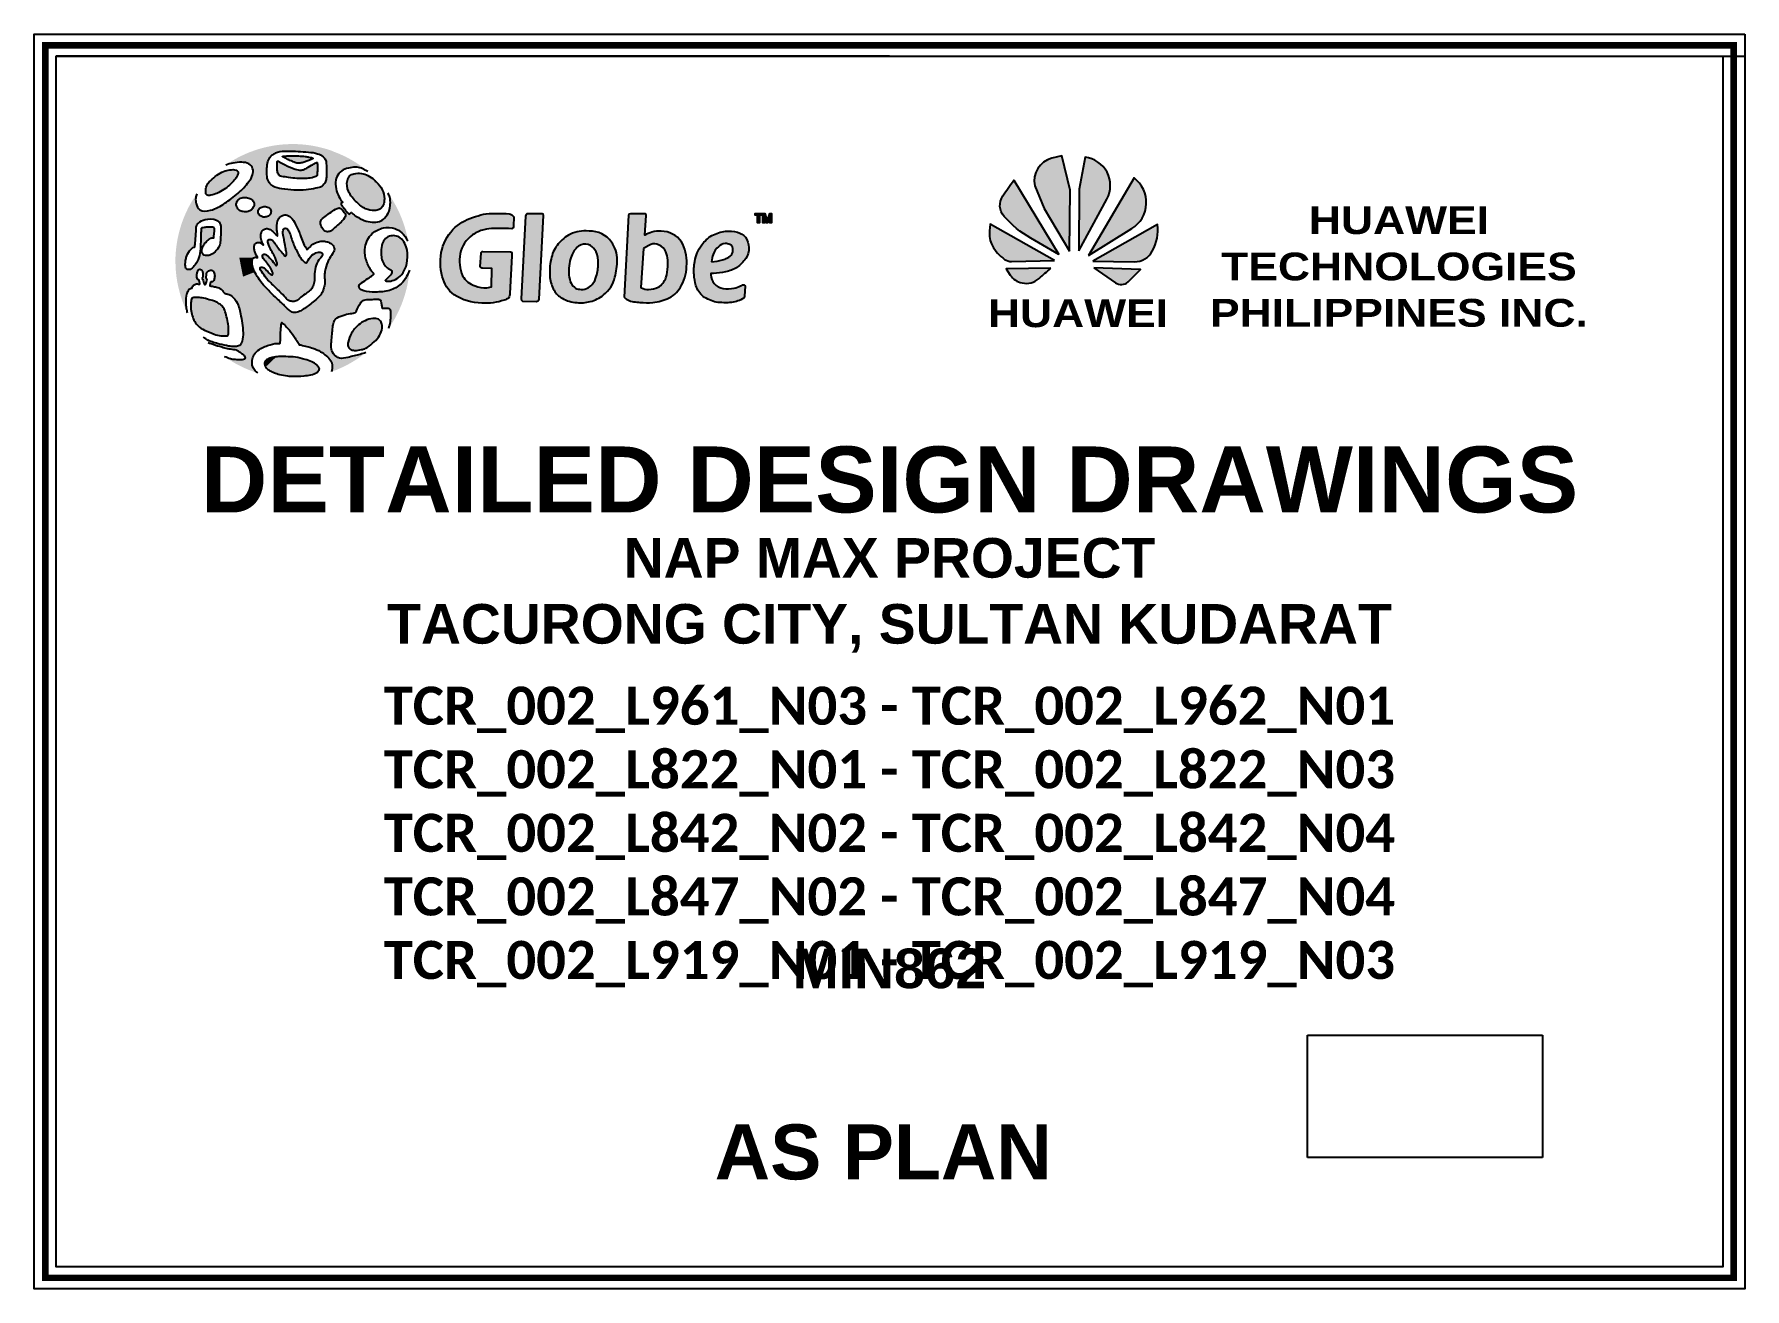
# Paper-space layout 'CP' of a CAD drawing. Header units: metres. Extents: x 262 to 1040, y 153 to 724.
import ezdxf

# ---------------------------------------------------------------- set-up
doc = ezdxf.new("R2010")
doc.units = ezdxf.units.M
doc.header["$MEASUREMENT"] = 0
for name, color, linetype in [('4', 7, 'Continuous'), ('LOGO', 1, 'Continuous'), ('pic', 7, 'Continuous'), ('ROAD PAVEMENT', 7, 'Continuous'), ('t-block', 7, 'Continuous')]:
    doc.layers.add(name, color=color, linetype=linetype)
doc.layers.get('pic').off()
doc.styles.get("Standard").update_dxf_attribs({"font": 'arial.ttf'})
picture_1 = doc.add_image_def('image1.jpg', size_in_pixel=(177, 92))

psp = doc.layouts.new('CP')

# ---------------------------------------------------------------- texts
at = {"attachment_point": 2}
for s, insert, char_height, width in [('{\\fArial|b1|i0|c0|p34;DETAILED DESIGN DRAWINGS}', (650.88, 536.03), 30, 647.3611), ('{\\fArial|b1|i0|c0|p34;\\H0.69119x;NAP MAX PROJECT \\PTACURONG CITY, SULTAN KUDARAT\\H0.55555x;\\C5;\\P\\P\\P\\P\\P\\H1.79998x;\\C0;\\P\\PMIN862}', (650.88, 494.37), 26.0421, 632.8323), ('\\pxt32;{\\fCalibri|b1|i0|c0|p34;\\H0.91667x;\\C5;TCR_002_L961_N03 - \\C1;TCR_002_L962_N01^J\\C5;TCR_002_L822_N01 - \\C1;TCR_002_L822_N03\\C5;^JTCR_002_L842_N02 - \\C1;TCR_002_L842_N04^J\\C5;TCR_002_L847_N02 - \\C1;TCR_002_L847_N04^J\\C5;TCR_002_L919_N01 - \\C1;TCR_002_L919_N03}', (650.83, 426.81), 18.91898, 936.2954), ('{\\fArial|b1|i0|c0|p34;\\H1x;\\PAS PLAN}', (648.04, 269.37), 25, 1230.0009)]:
    psp.add_mtext(s, dxfattribs=dict(at, insert=insert, char_height=char_height, width=width))

# ---------------------------------------------------------------- blocks, each defined once
blk = doc.blocks.new('A$C0BB61A36')
h = blk.add_hatch(color=5)
edge = h.paths.add_edge_path()
edge.add_spline(control_points=[(3.99, 13.27), (3.91, 13.21), (3.49, 12.93), (2.85, 12.55), (1.84, 12.43), (1.55, 13.04), (1.51, 13.47), (1.59, 13.71), (1.62, 13.82)], knot_values=[0, 0, 0, 0, 0.052127, 0.250942, 0.387891, 0.478655, 0.548457, 0.6035, 0.6035, 0.6035, 0.6035], degree=3, periodic=0)
edge.add_arc((8.88, 8.71), 8.88, 144.8162, 153.4546)
edge.add_line((0.94, 12.67), (2.54, 11.91))
edge.add_spline(control_points=[(2.54, 11.91), (2.73, 11.92), (3.01, 11.89), (3.32, 11.72), (3.39, 11.57), (3.41, 11.5), (3.41, 11.49)], knot_values=[2.299412, 2.299412, 2.299412, 2.299412, 2.394782, 2.436071, 2.469858, 2.473136, 2.473136, 2.473136, 2.473136], degree=3, periodic=0)
edge.add_line((3.41, 11.49), (4.44, 11))
edge.add_line((4.44, 11), (3.99, 13.27))
edge = h.paths.add_edge_path()
edge.add_spline(control_points=[(2.47, 14.6), (2.41, 14.52), (2.27, 14.27), (2.29, 13.99), (2.3, 13.81), (2.34, 13.77), (2.44, 13.67), (2.76, 13.72), (3.16, 13.84), (3.46, 14.01), (3.61, 14.11)], knot_values=[0.986495, 0.986495, 0.986495, 0.986495, 1.039948, 1.125601, 1.125601, 1.125601, 1.149162, 1.193392, 1.273115, 1.363405, 1.363405, 1.363405, 1.363405], degree=3, periodic=0)
edge.add_line((3.61, 14.11), (3.36, 14.37))
edge.add_line((3.36, 14.37), (2.47, 14.6))
edge = h.paths.add_edge_path()
edge.add_spline(control_points=[(2.79, 14.94), (2.75, 14.9), (2.64, 14.8), (2.53, 14.68), (2.47, 14.6)], knot_values=[0.911223, 0.911223, 0.911223, 0.911223, 0.938205, 0.986495, 0.986495, 0.986495, 0.986495], degree=3, periodic=0)
edge.add_line((2.47, 14.6), (3.36, 14.37))
edge.add_line((3.36, 14.37), (2.79, 14.94))
edge = h.paths.add_edge_path()
edge.add_spline(control_points=[(3.56, 15.47), (3.41, 15.4), (3.14, 15.23), (2.9, 15.04), (2.79, 14.94)], knot_values=[0.755254, 0.755254, 0.755254, 0.755254, 0.837037, 0.911223, 0.911223, 0.911223, 0.911223], degree=3, periodic=0)
edge.add_line((2.79, 14.94), (3.36, 14.37))
edge.add_line((3.36, 14.37), (3.8, 14.25))
edge.add_line((3.8, 14.25), (3.56, 15.47))
edge = h.paths.add_edge_path()
edge.add_spline(control_points=[(3.81, 14.24), (3.91, 14.32), (4.16, 14.5), (4.47, 14.84), (4.7, 15.15), (4.81, 15.49), (4.51, 15.68), (4.12, 15.65), (3.77, 15.56), (3.59, 15.48), (3.56, 15.47)], knot_values=[0.277846, 0.277846, 0.277846, 0.277846, 0.339882, 0.43133, 0.502427, 0.54586, 0.578136, 0.655641, 0.739021, 0.755254, 0.755254, 0.755254, 0.755254], degree=3, periodic=0)
edge.add_line((3.56, 15.47), (3.8, 14.25))
edge.add_line((3.8, 14.25), (3.81, 14.24))
edge = h.paths.add_edge_path()
edge.add_line((3.8, 14.24), (3.8, 14.25))
edge.add_line((3.8, 14.25), (3.36, 14.37))
edge.add_line((3.36, 14.37), (3.61, 14.11))
edge.add_spline(control_points=[(3.61, 14.11), (3.63, 14.12), (3.7, 14.16), (3.76, 14.21), (3.8, 14.24)], knot_values=[0.237804, 0.237804, 0.237804, 0.237804, 0.249925, 0.275426, 0.275426, 0.275426, 0.275426], degree=3, periodic=0)
edge = h.paths.add_edge_path()
edge.add_arc((8.88, 8.71), 8.88, 111.3688, 124.764)
edge.add_spline(control_points=[(3.81, 16), (3.99, 16.05), (4.38, 16.17), (4.98, 16.23), (5.57, 16.16), (5.91, 15.74), (5.88, 15.2), (5.48, 14.6), (5.11, 14.2), (4.85, 13.97)], knot_values=[0.787, 0.787, 0.787, 0.787, 0.87933, 0.991217, 1.086353, 1.161168, 1.238683, 1.338141, 1.513385, 1.513385, 1.513385, 1.513385], degree=3, periodic=0)
edge.add_line((4.85, 13.97), (7.02, 13.39))
edge.add_line((7.02, 13.39), (5.64, 16.97))
h = blk.add_hatch(color=5)
edge = h.paths.add_edge_path()
edge.add_spline(control_points=[(8.17, 14.18), (8.14, 14.19), (7.87, 14.23), (7.46, 14.31), (7.04, 14.68), (6.91, 15.18), (6.92, 15.72), (6.98, 16.26), (7.17, 16.65), (7.46, 16.86), (7.63, 16.94), (7.73, 16.97), (7.97, 17.06), (8.31, 17.07), (8.64, 17.06), (8.71, 17.06)], knot_values=[1.966588, 1.966588, 1.966588, 1.966588, 1.983222, 2.104845, 2.168837, 2.248996, 2.355558, 2.4389, 2.516218, 2.565658, 2.61372, 2.61372, 2.61372, 2.74323, 2.778286, 2.778286, 2.778286, 2.778286], degree=3, periodic=0)
edge.add_line((8.71, 17.06), (8.71, 17.58))
edge.add_arc((8.88, 8.71), 8.88, 91.0763, 111.3688)
edge.add_line((5.64, 16.97), (7.02, 13.39))
edge.add_line((7.02, 13.39), (7.4, 13.28))
edge.add_line((7.4, 13.28), (8.17, 14.18))
h.paths.add_polyline_path([(7.16, 13), (7.4, 13.28), (7.02, 13.39)])
edge = h.paths.add_edge_path()
edge.add_spline(control_points=[(7.7, 11.6), (7.72, 11.7), (7.78, 11.9), (8.01, 12.16), (8.38, 12.26), (8.61, 12.14), (8.71, 12.06)], knot_values=[2.879577, 2.879577, 2.879577, 2.879577, 2.931428, 2.984267, 3.044646, 3.107539, 3.107539, 3.107539, 3.107539], degree=3, periodic=0)
edge.add_line((8.71, 12.06), (8.71, 12.93))
edge.add_line((8.71, 12.93), (7.4, 13.28))
edge.add_line((7.4, 13.28), (7.16, 13))
edge.add_line((7.16, 13), (7.7, 11.6))
edge = h.paths.add_edge_path()
edge.add_spline(control_points=[(8.71, 14.12), (8.53, 14.14), (8.35, 14.16), (8.17, 14.18)], knot_values=[0.647132, 0.647132, 0.647132, 0.647132, 0.736887, 0.736887, 0.736887, 0.736887], degree=3, periodic=0)
edge.add_line((8.17, 14.18), (7.4, 13.28))
edge.add_line((7.4, 13.28), (8.71, 12.93))
edge.add_line((8.71, 12.93), (8.71, 14.12))
edge = h.paths.add_edge_path()
edge.add_spline(control_points=[(8.71, 12.06), (8.72, 12.04), (8.89, 11.9), (9.15, 11.45), (9.35, 10.95), (9.49, 10.62), (9.51, 10.58)], knot_values=[2.599156, 2.599156, 2.599156, 2.599156, 2.607894, 2.704531, 2.859505, 2.879577, 2.879577, 2.879577, 2.879577], degree=3, periodic=0)
edge.add_line((9.51, 10.58), (10.45, 12.47))
edge.add_line((10.45, 12.47), (8.71, 12.93))
edge.add_line((8.71, 12.93), (8.71, 12.06))
edge = h.paths.add_edge_path()
edge.add_line((12.43, 16.43), (11.97, 17.02))
edge.add_arc((8.88, 8.71), 8.88, 69.5749, 76.9254)
edge.add_line((10.88, 17.35), (10.52, 16.93))
edge.add_spline(control_points=[(10.52, 16.93), (10.6, 16.91), (10.85, 16.85), (11.16, 16.69), (11.45, 16.32), (11.42, 15.76), (11.47, 15.21), (11.38, 14.7), (11.12, 14.33), (10.55, 14.21), (9.85, 14.09), (9.19, 14.09), (8.8, 14.11), (8.71, 14.12)], knot_values=[0.736887, 0.736887, 0.736887, 0.736887, 0.77991, 0.861653, 0.910098, 1.004413, 1.128721, 1.186684, 1.261612, 1.33824, 1.465735, 1.619248, 1.663971, 1.663971, 1.663971, 1.663971], degree=3, periodic=0)
edge.add_line((8.71, 14.12), (8.71, 12.93))
edge.add_line((8.71, 12.93), (10.45, 12.47))
edge.add_line((10.45, 12.47), (12.43, 16.43))
h.paths.add_polyline_path([(12.43, 16.43), (12.59, 16.77, 0.018915), (11.97, 17.02)])
edge = h.paths.add_edge_path(flags=17)
edge.add_spline(control_points=[(8.89, 15.02), (8.99, 15.01), (9.3, 14.98), (9.79, 14.94), (10.27, 15.03), (10.57, 15.09), (10.72, 15.17), (10.75, 15.33), (10.77, 15.57), (10.78, 15.89), (10.75, 16.07), (10.74, 16.18), (10.66, 16.17), (10.53, 16.11), (10.24, 15.94), (9.91, 15.72), (9.58, 15.62), (9.44, 15.62), (9.4, 15.62)], knot_values=[0.272826, 0.272826, 0.272826, 0.272826, 0.324908, 0.426885, 0.517727, 0.566441, 0.583624, 0.595007, 0.644177, 0.712059, 0.741164, 0.750635, 0.75563, 0.774923, 0.8277, 0.921611, 0.974443, 0.993745, 0.993745, 0.993745, 0.993745], degree=3, periodic=0)
edge.add_line((9.4, 15.62), (8.89, 15.02))
edge = h.paths.add_edge_path(flags=17)
edge.add_spline(control_points=[(9.4, 15.62), (9.29, 15.63), (9.05, 15.69), (8.82, 15.78), (8.71, 15.83)], knot_values=[0.993745, 0.993745, 0.993745, 0.993745, 1.051306, 1.114106, 1.114106, 1.114106, 1.114106], degree=3, periodic=0)
edge.add_line((8.71, 15.83), (8.71, 15.03))
edge.add_spline(control_points=[(8.71, 15.03), (8.77, 15.03), (8.83, 15.02), (8.89, 15.02)], knot_values=[0.243165, 0.243165, 0.243165, 0.243165, 0.272826, 0.272826, 0.272826, 0.272826], degree=3, periodic=0)
edge.add_line((8.89, 15.02), (9.4, 15.62))
edge = h.paths.add_edge_path(flags=17)
edge.add_spline(control_points=[(8.71, 15.83), (8.58, 15.88), (8.31, 16.01), (8, 16.17), (7.82, 16.28), (7.73, 16.31), (7.71, 16.26), (7.69, 16.14), (7.7, 15.97), (7.71, 15.83), (7.71, 15.77), (7.71, 15.67), (7.71, 15.51), (7.79, 15.32), (7.88, 15.16), (8.18, 15.12), (8.45, 15.07), (8.66, 15.04), (8.71, 15.03)], knot_values=[1.114106, 1.114106, 1.114106, 1.114106, 1.185091, 1.262828, 1.287397, 1.294461, 1.300855, 1.311035, 1.355958, 1.383927, 1.383927, 1.383927, 1.434091, 1.460973, 1.488136, 1.516266, 1.60446, 1.627092, 1.627092, 1.627092, 1.627092], degree=3, periodic=0)
edge.add_line((8.71, 15.03), (8.71, 15.83))
edge = h.paths.add_edge_path(flags=17)
edge.add_spline(control_points=[(8.71, 16.69), (8.65, 16.69), (8.46, 16.69), (8.27, 16.68), (8.12, 16.66), (8.11, 16.63), (8.12, 16.63), (8.18, 16.6), (8.34, 16.52), (8.53, 16.43), (8.67, 16.36), (8.71, 16.34)], knot_values=[0.698996, 0.698996, 0.698996, 0.698996, 0.728506, 0.793555, 0.79835, 0.800811, 0.800811, 0.800811, 0.832577, 0.890311, 0.910331, 0.910331, 0.910331, 0.910331], degree=3, periodic=0)
edge.add_line((8.71, 16.34), (8.71, 16.69))
edge = h.paths.add_edge_path(flags=17)
edge.add_spline(control_points=[(10.22, 16.58), (10.19, 16.58), (10.05, 16.61), (9.76, 16.66), (9.37, 16.69), (8.99, 16.7), (8.78, 16.7), (8.71, 16.69)], knot_values=[0.446134, 0.446134, 0.446134, 0.446134, 0.463622, 0.511652, 0.595209, 0.661265, 0.698996, 0.698996, 0.698996, 0.698996], degree=3, periodic=0)
edge.add_line((8.71, 16.69), (8.71, 16.34))
edge.add_spline(control_points=[(8.71, 16.34), (8.78, 16.31), (8.94, 16.24), (9.16, 16.15), (9.37, 16.13), (9.58, 16.16), (9.78, 16.23), (9.93, 16.28), (9.99, 16.31)], knot_values=[0.10952, 0.10952, 0.10952, 0.10952, 0.148389, 0.197046, 0.226185, 0.253617, 0.303257, 0.333451, 0.333451, 0.333451, 0.333451], degree=3, periodic=0)
edge.add_line((9.99, 16.31), (10.22, 16.58))
edge = h.paths.add_edge_path(flags=17)
edge.add_spline(control_points=[(9.99, 16.31), (10.03, 16.32), (10.14, 16.37), (10.28, 16.43), (10.38, 16.47), (10.41, 16.49), (10.41, 16.51), (10.37, 16.53), (10.31, 16.55), (10.25, 16.57), (10.22, 16.58)], knot_values=[0.333451, 0.333451, 0.333451, 0.333451, 0.354878, 0.395268, 0.40496, 0.410128, 0.411974, 0.414772, 0.432457, 0.446134, 0.446134, 0.446134, 0.446134], degree=3, periodic=0)
edge.add_line((10.22, 16.58), (9.99, 16.31))
edge = h.paths.add_edge_path()
edge.add_line((8.71, 17.58), (8.71, 17.06))
edge.add_spline(control_points=[(8.71, 17.06), (9.17, 17.05), (9.77, 17.01), (10.38, 16.95), (10.52, 16.93)], knot_values=[1.663971, 1.663971, 1.663971, 1.663971, 1.893281, 1.966588, 1.966588, 1.966588, 1.966588], degree=3, periodic=0)
edge.add_line((10.52, 16.93), (10.88, 17.35))
edge.add_arc((8.88, 8.71), 8.88, 76.9254, 91.0763)
h = blk.add_hatch(color=5)
edge = h.paths.add_edge_path()
edge.add_spline(control_points=[(11.23, 11.1), (11.23, 11.1), (11.12, 11.2), (10.98, 11.41), (10.99, 11.84), (11.26, 12.03), (11.43, 12.16), (11.47, 12.19)], knot_values=[0.156114, 0.156114, 0.156114, 0.156114, 0.157205, 0.226317, 0.277706, 0.353044, 0.380391, 0.380391, 0.380391, 0.380391], degree=3, periodic=0)
edge.add_line((11.47, 12.19), (10.45, 12.47))
edge.add_line((10.45, 12.47), (9.51, 10.58))
edge.add_spline(control_points=[(9.51, 10.58), (9.6, 10.35), (9.71, 10.11), (9.81, 9.9)], knot_values=[2.476747, 2.476747, 2.476747, 2.476747, 2.599156, 2.599156, 2.599156, 2.599156], degree=3, periodic=0)
edge.add_line((9.81, 9.9), (11.23, 11.1))
edge = h.paths.add_edge_path()
edge.add_spline(control_points=[(11.47, 12.19), (11.58, 12.28), (11.81, 12.47), (12.09, 12.63), (12.25, 12.71), (12.3, 12.73), (12.44, 12.8), (12.62, 12.6), (12.73, 12.48), (12.78, 12.41)], knot_values=[0.795621, 0.795621, 0.795621, 0.795621, 0.864313, 0.951735, 0.951735, 0.951735, 0.979778, 1.022161, 1.064509, 1.064509, 1.064509, 1.064509], degree=3, periodic=0)
edge.add_line((12.78, 12.41), (12.92, 12.53))
edge.add_spline(control_points=[(12.92, 12.53), (12.9, 12.55), (12.83, 12.65), (12.71, 12.83), (12.55, 12.96), (12.55, 13.12), (12.62, 13.14), (12.68, 13.18), (12.56, 13.31), (12.4, 13.53), (12.17, 14.06), (12.09, 14.67), (12.27, 15.27), (12.62, 15.6), (12.88, 15.71), (12.96, 15.74)], knot_values=[0.279754, 0.279754, 0.279754, 0.279754, 0.295889, 0.343429, 0.383746, 0.396655, 0.413819, 0.418114, 0.42488, 0.481964, 0.582426, 0.695121, 0.785361, 0.882326, 0.925657, 0.925657, 0.925657, 0.925657], degree=3, periodic=0)
edge.add_line((12.96, 15.74), (12.43, 16.43))
edge.add_line((12.43, 16.43), (10.45, 12.47))
edge.add_line((10.45, 12.47), (11.47, 12.19))
edge = h.paths.add_edge_path()
edge.add_spline(control_points=[(12.96, 15.74), (13.05, 15.77), (13.31, 15.83), (13.74, 15.86), (14.2, 15.73), (14.45, 15.58), (14.57, 15.51)], knot_values=[0, 0, 0, 0, 0.047348, 0.133462, 0.210884, 0.279754, 0.279754, 0.279754, 0.279754], degree=3, periodic=0)
edge.add_arc((8.88, 8.71), 8.88, 50.0955, 65.2405)
edge.add_line((12.59, 16.77), (12.43, 16.43))
edge.add_line((12.43, 16.43), (12.96, 15.74))
edge = h.paths.add_edge_path()
edge.add_spline(control_points=[(15.36, 14.58), (15.32, 14.62), (15.22, 14.73), (15.11, 14.82), (15.05, 14.88), (14.92, 15.01), (14.61, 15.22), (14.08, 15.4), (13.65, 15.38), (13.39, 15.3), (13.32, 15.27)], knot_values=[1.391728, 1.391728, 1.391728, 1.391728, 1.418295, 1.463016, 1.463016, 1.463016, 1.556252, 1.6437, 1.737535, 1.77298, 1.77298, 1.77298, 1.77298], degree=3, periodic=0)
edge.add_line((13.32, 15.27), (14.44, 13.81))
edge.add_line((14.44, 13.81), (15.36, 14.58))
edge = h.paths.add_edge_path()
edge.add_spline(control_points=[(13.32, 15.27), (13.28, 15.24), (13.13, 15.15), (12.95, 14.7), (13.04, 13.91), (13.47, 13.44), (13.72, 13.2)], knot_values=[0.309963, 0.309963, 0.309963, 0.309963, 0.334555, 0.398166, 0.537493, 0.706855, 0.706855, 0.706855, 0.706855], degree=3, periodic=0)
edge.add_line((13.72, 13.2), (14.44, 13.81))
edge.add_line((14.44, 13.81), (13.32, 15.27))
edge = h.paths.add_edge_path()
edge.add_spline(control_points=[(13.72, 13.2), (13.72, 13.19), (13.94, 12.99), (14.33, 12.63), (14.95, 12.54), (15.28, 12.57), (15.37, 12.6)], knot_values=[0.706855, 0.706855, 0.706855, 0.706855, 0.711667, 0.851404, 0.966485, 1.012954, 1.012954, 1.012954, 1.012954], degree=3, periodic=0)
edge.add_line((15.37, 12.6), (14.44, 13.81))
edge.add_line((14.44, 13.81), (13.72, 13.2))
edge = h.paths.add_edge_path()
edge.add_spline(control_points=[(15.37, 12.6), (15.4, 12.61), (15.55, 12.67), (15.79, 12.96), (15.87, 13.51), (15.73, 14.1), (15.48, 14.45), (15.36, 14.58)], knot_values=[1.012954, 1.012954, 1.012954, 1.012954, 1.026617, 1.09866, 1.180066, 1.300099, 1.391728, 1.391728, 1.391728, 1.391728], degree=3, periodic=0)
edge.add_line((15.36, 14.58), (14.44, 13.81))
edge.add_line((14.44, 13.81), (15.37, 12.6))
edge = h.paths.add_edge_path()
edge.add_spline(control_points=[(12.71, 11.86), (12.63, 11.76), (12.44, 11.55), (12.1, 11.28), (11.82, 11), (11.47, 10.9), (11.3, 11.02), (11.23, 11.1)], knot_values=[0.380391, 0.380391, 0.380391, 0.380391, 0.442194, 0.524066, 0.597249, 0.640564, 0.691874, 0.691874, 0.691874, 0.691874], degree=3, periodic=0)
edge.add_line((11.23, 11.1), (9.81, 9.9))
edge.add_spline(control_points=[(9.81, 9.9), (9.83, 9.84), (9.88, 9.74), (9.93, 9.65), (9.96, 9.58), (10.02, 9.65), (10.13, 9.72), (10.34, 10), (10.71, 10.15), (11.1, 10.26), (11.45, 10.21), (11.74, 10.09), (11.9, 9.96), (11.97, 9.88), (11.97, 9.87)], knot_values=[2.031199, 2.031199, 2.031199, 2.031199, 2.06658, 2.087649, 2.091268, 2.095569, 2.118709, 2.172832, 2.253236, 2.317526, 2.374719, 2.424417, 2.472177, 2.476747, 2.476747, 2.476747, 2.476747], degree=3, periodic=0)
edge.add_line((11.97, 9.87), (14.78, 10.66))
edge.add_spline(control_points=[(14.78, 10.66), (14.82, 10.71), (15.01, 10.9), (15.24, 11.05), (15.44, 11.13)], knot_values=[1.566305, 1.566305, 1.566305, 1.566305, 1.597742, 1.700944, 1.700944, 1.700944, 1.700944], degree=3, periodic=0)
edge.add_line((15.44, 11.13), (12.71, 11.86))
edge = h.paths.add_edge_path()
edge.add_spline(control_points=[(15.85, 11.98), (15.84, 11.98), (15.73, 11.87), (15.45, 11.65), (14.88, 11.67), (14.27, 11.76), (13.8, 12.06), (13.45, 12.25), (13.36, 12.39), (13.31, 12.41), (13.28, 12.36), (13.25, 12.32), (13.19, 12.26), (13.05, 12.36), (12.97, 12.45), (12.92, 12.53)], knot_values=[0.925657, 0.925657, 0.925657, 0.925657, 0.927781, 1.002767, 1.097077, 1.1991, 1.308213, 1.37782, 1.384799, 1.394173, 1.400161, 1.409935, 1.421796, 1.436727, 1.483934, 1.483934, 1.483934, 1.483934], degree=3, periodic=0)
edge.add_line((12.92, 12.53), (12.78, 12.41))
edge.add_spline(control_points=[(12.78, 12.41), (12.8, 12.39), (12.85, 12.31), (12.92, 12.14), (12.81, 11.99), (12.74, 11.9), (12.71, 11.86)], knot_values=[0.691874, 0.691874, 0.691874, 0.691874, 0.707055, 0.741606, 0.76916, 0.795621, 0.795621, 0.795621, 0.795621], degree=3, periodic=0)
edge.add_line((12.71, 11.86), (15.44, 11.13))
edge.add_spline(control_points=[(15.44, 11.13), (15.54, 11.17), (15.87, 11.27), (16.21, 11.27), (16.42, 11.23)], knot_values=[1.700944, 1.700944, 1.700944, 1.700944, 1.756429, 1.866357, 1.866357, 1.866357, 1.866357], degree=3, periodic=0)
edge.add_line((16.42, 11.23), (15.85, 11.98))
edge = h.paths.add_edge_path()
edge.add_spline(control_points=[(16.1, 13.87), (16.15, 13.77), (16.29, 13.51), (16.29, 13.03), (16.23, 12.46), (16, 12.13), (15.85, 11.98)], knot_values=[1.483934, 1.483934, 1.483934, 1.483934, 1.540055, 1.627112, 1.718019, 1.821986, 1.821986, 1.821986, 1.821986], degree=3, periodic=0)
edge.add_line((15.85, 11.98), (16.42, 11.23))
edge.add_spline(control_points=[(16.42, 11.23), (16.49, 11.22), (16.56, 11.2), (16.63, 11.18)], knot_values=[1.866357, 1.866357, 1.866357, 1.866357, 1.900937, 1.900937, 1.900937, 1.900937], degree=3, periodic=0)
edge.add_line((16.63, 11.18), (17.34, 11.38))
edge.add_arc((8.88, 8.71), 8.88, 17.5117, 35.5575)
edge = h.paths.add_edge_path()
edge.add_line((17.34, 11.38), (16.63, 11.18))
edge.add_spline(control_points=[(16.63, 11.18), (16.63, 11.18), (16.82, 11.11), (17.09, 10.96), (17.29, 10.74), (17.35, 10.66)], knot_values=[1.900937, 1.900937, 1.900937, 1.900937, 1.901116, 2.003541, 2.05056, 2.05056, 2.05056, 2.05056], degree=3, periodic=0)
edge.add_line((17.35, 10.66), (17.5, 10.8))
edge.add_arc((8.88, 8.71), 8.88, 13.6806, 17.5117)
edge = h.paths.add_edge_path()
edge.add_line((17.56, 10.56), (17.39, 10.61))
edge.add_spline(control_points=[(17.39, 10.61), (17.47, 10.49), (17.54, 10.37), (17.62, 10.25)], knot_values=[2.061643, 2.061643, 2.061643, 2.061643, 2.132342, 2.132342, 2.132342, 2.132342], degree=3, periodic=0)
edge.add_arc((8.88, 8.71), 8.88, 9.9889, 12.0742)
edge = h.paths.add_edge_path()
edge.add_line((17.5, 10.8), (17.35, 10.66))
edge.add_spline(control_points=[(17.35, 10.66), (17.36, 10.64), (17.37, 10.63), (17.39, 10.61)], knot_values=[2.05056, 2.05056, 2.05056, 2.05056, 2.061643, 2.061643, 2.061643, 2.061643], degree=3, periodic=0)
edge.add_line((17.39, 10.61), (17.56, 10.56))
edge.add_arc((8.88, 8.71), 8.88, 12.0742, 13.6806)
h = blk.add_hatch(color=5)
edge = h.paths.add_edge_path()
edge.add_spline(control_points=[(5.25, 12.46), (5.21, 12.46), (5.07, 12.47), (4.86, 12.52), (4.69, 12.71), (4.6, 12.9), (4.61, 13.03), (4.62, 13.09)], knot_values=[0.011819, 0.011819, 0.011819, 0.011819, 0.030178, 0.079826, 0.116982, 0.15198, 0.181363, 0.181363, 0.181363, 0.181363], degree=3, periodic=0)
edge.add_line((4.62, 13.09), (4.25, 13.47))
edge.add_spline(control_points=[(4.25, 13.47), (4.16, 13.4), (4.08, 13.34), (3.99, 13.27)], knot_values=[0.6035, 0.6035, 0.6035, 0.6035, 0.657381, 0.657381, 0.657381, 0.657381], degree=3, periodic=0)
edge.add_line((3.99, 13.27), (4.44, 11))
edge.add_line((4.44, 11), (6.25, 10.14))
edge.add_spline(control_points=[(6.25, 10.14), (6.25, 10.14), (6.32, 10.14), (6.45, 10.08), (6.55, 10.01), (6.6, 9.97), (6.6, 9.97)], knot_values=[3.699937, 3.699937, 3.699937, 3.699937, 3.702347, 3.735938, 3.765155, 3.765517, 3.765517, 3.765517, 3.765517], degree=3, periodic=0)
edge.add_line((6.6, 9.97), (6.67, 9.94))
edge.add_spline(control_points=[(6.67, 9.94), (6.67, 9.94), (6.68, 9.94), (6.61, 10.03), (6.57, 10.17), (6.47, 10.45), (6.46, 10.74), (6.53, 10.95), (6.6, 11.04), (6.63, 11.06)], knot_values=[3.487294, 3.487294, 3.487294, 3.487294, 3.487435, 3.495384, 3.5224, 3.58146, 3.629236, 3.668821, 3.686836, 3.686836, 3.686836, 3.686836], degree=3, periodic=0)
edge.add_line((6.63, 11.06), (5.25, 12.46))
edge = h.paths.add_edge_path()
edge.add_line((7.16, 13), (7, 12.81))
edge.add_spline(control_points=[(7, 12.81), (7.07, 12.78), (7.22, 12.69), (7.26, 12.43), (7.16, 12.18), (6.92, 12.06), (6.66, 12.04), (6.51, 12.11), (6.44, 12.15), (6.44, 12.15)], knot_values=[0.155731, 0.155731, 0.155731, 0.155731, 0.193703, 0.23685, 0.275021, 0.320771, 0.362381, 0.400011, 0.402269, 0.402269, 0.402269, 0.402269], degree=3, periodic=0)
edge.add_spline(control_points=[(6.44, 12.15), (6.39, 12.19), (6.28, 12.28), (6.24, 12.47), (6.29, 12.68), (6.46, 12.78), (6.57, 12.83), (6.62, 12.84), (6.71, 12.86), (6.84, 12.86), (6.97, 12.82), (7, 12.81)], knot_values=[0.402269, 0.402269, 0.402269, 0.402269, 0.433006, 0.467462, 0.497885, 0.532146, 0.558, 0.558, 0.558, 0.606848, 0.621763, 0.621763, 0.621763, 0.621763], degree=3, periodic=0)
edge.add_line((7, 12.81), (7.16, 13))
edge.add_line((7.16, 13), (7.02, 13.39))
edge.add_line((7.02, 13.39), (4.85, 13.97))
edge.add_spline(control_points=[(4.85, 13.97), (4.82, 13.94), (4.62, 13.76), (4.42, 13.6), (4.25, 13.47)], knot_values=[0.657381, 0.657381, 0.657381, 0.657381, 0.680757, 0.787, 0.787, 0.787, 0.787], degree=3, periodic=0)
edge.add_line((4.25, 13.47), (4.62, 13.09))
edge.add_spline(control_points=[(4.62, 13.09), (4.63, 13.11), (4.63, 13.14), (4.64, 13.16), (4.66, 13.19), (4.71, 13.33), (4.94, 13.52), (5.29, 13.56), (5.63, 13.49), (5.89, 13.31), (5.99, 13.05), (5.92, 12.8), (5.76, 12.58), (5.51, 12.47), (5.34, 12.45), (5.25, 12.46)], knot_values=[0.181363, 0.181363, 0.181363, 0.181363, 0.193182, 0.193182, 0.193182, 0.210961, 0.267733, 0.327667, 0.384097, 0.437951, 0.476987, 0.517287, 0.563645, 0.608008, 0.650771, 0.650771, 0.650771, 0.650771], degree=3, periodic=0)
edge.add_line((5.25, 12.46), (6.63, 11.06))
edge.add_spline(control_points=[(6.63, 11.06), (6.67, 11.1), (6.79, 11.18), (7.05, 11.2), (7.32, 11.02), (7.54, 10.82), (7.64, 10.68), (7.75, 10.61), (7.73, 10.77), (7.7, 10.93), (7.67, 11.25), (7.68, 11.49), (7.7, 11.6)], knot_values=[3.107539, 3.107539, 3.107539, 3.107539, 3.132557, 3.177487, 3.230773, 3.290333, 3.317692, 3.32686, 3.339544, 3.371493, 3.42987, 3.487294, 3.487294, 3.487294, 3.487294], degree=3, periodic=0)
edge.add_line((7.7, 11.6), (7.16, 13))
h = blk.add_hatch(color=5)
edge = h.paths.add_edge_path()
edge.add_spline(control_points=[(5.91, 8.97), (5.94, 8.98), (6.01, 9.01), (6.11, 9.01), (6.18, 8.99), (6.21, 8.97), (6.21, 8.97), (6.23, 8.98), (6.18, 9.07), (6.12, 9.15), (6.05, 9.35), (5.97, 9.57), (5.96, 9.83), (6.03, 10.07), (6.18, 10.13), (6.25, 10.14)], knot_values=[3.765517, 3.765517, 3.765517, 3.765517, 3.779243, 3.801937, 3.816473, 3.816473, 3.816473, 3.819288, 3.824476, 3.856326, 3.880399, 3.927187, 3.971553, 4.009997, 4.043657, 4.043657, 4.043657, 4.043657], degree=3, periodic=0)
edge.add_line((6.25, 10.14), (4.44, 11))
edge.add_line((4.44, 11), (4.84, 8.97))
edge.add_line((4.84, 8.97), (5.91, 8.97))
edge = h.paths.add_edge_path()
edge.add_line((4.44, 11), (3.41, 11.49))
edge.add_spline(control_points=[(3.41, 11.49), (3.43, 11.4), (3.42, 10.98), (3.46, 10.44), (3.33, 9.8), (3.04, 9.42), (2.66, 9.16), (2.32, 9.11), (2.07, 9.21), (1.97, 9.46), (2.04, 9.74), (2.18, 10.03), (2.4, 10.27), (2.63, 10.44), (2.8, 10.5), (2.9, 10.47), (2.92, 10.61), (2.92, 10.8), (2.95, 11.04), (2.96, 11.2), (2.92, 11.27), (2.7, 11.29), (2.42, 11.31), (2.16, 11.26), (1.94, 11.23), (1.93, 11.04), (1.92, 10.65), (1.91, 10.03), (1.89, 9.42), (1.8, 9.07), (1.76, 8.97)], knot_values=[0.813138, 0.813138, 0.813138, 0.813138, 0.859953, 1.01892, 1.086356, 1.177649, 1.253276, 1.309012, 1.34458, 1.378066, 1.434106, 1.483682, 1.539026, 1.59505, 1.624159, 1.630771, 1.637736, 1.678952, 1.742722, 1.753319, 1.756603, 1.78146, 1.850554, 1.901774, 1.927735, 1.932926, 1.993898, 2.124987, 2.241722, 2.299412, 2.299412, 2.299412, 2.299412], degree=3, periodic=0)
edge.add_line((1.76, 8.97), (4.84, 8.97))
edge.add_line((4.84, 8.97), (4.44, 11))
edge = h.paths.add_edge_path()
edge.add_spline(control_points=[(0.82, 8.97), (0.82, 8.97), (0.88, 9.16), (0.99, 9.44), (1.23, 9.69), (1.36, 9.78), (1.46, 9.77), (1.46, 9.83), (1.49, 9.98), (1.52, 10.37), (1.55, 10.83), (1.57, 11.18), (1.58, 11.29), (1.59, 11.41), (1.77, 11.7), (2.15, 11.86), (2.44, 11.9), (2.54, 11.91)], knot_values=[2.473136, 2.473136, 2.473136, 2.473136, 2.476532, 2.571148, 2.620931, 2.64576, 2.654885, 2.6591, 2.672284, 2.733229, 2.8511, 2.90701, 2.90701, 2.90701, 2.964699, 3.061428, 3.108113, 3.108113, 3.108113, 3.108113], degree=3, periodic=0)
edge.add_line((2.54, 11.91), (0.94, 12.67))
edge.add_arc((8.88, 8.71), 8.88, 153.4546, 174.0568)
edge.add_line((0.05, 9.62), (0.39, 8.97))
edge.add_line((0.39, 8.97), (0.82, 8.97))
h.paths.add_polyline_path([(0.05, 9.62, 0.018629), (0, 8.97), (0.39, 8.97)])
for points in [[(25.62, 11.37), (25.63, 12.07, 0.244444), (25.29, 12.31, 0.018108), (24.4, 12.32, 0.118511), (22.73, 12.09, 0.11852), (21.2, 11.28, 0.14289), (20.2, 9.62, 0.130597), (20.22, 7.54, 0.170473), (21.11, 6.17, 0.147641), (23.23, 5.54, 0.101887), (24.91, 5.76, 0.149368), (25.26, 5.94, 0.106928), (25.35, 6.27), (25.48, 9.11), (25.5, 9.31, 0.40371), (25.38, 9.42), (23.3, 9.44, 0.418553), (23.16, 9.32), (23.08, 8.31, 0.314914), (23.27, 8.18), (23.98, 8.17), (23.94, 6.76), (23.59, 6.7, -0.128514), (22.7, 6.84, -0.194186), (21.76, 7.61, -0.155485), (21.58, 9.27, -0.195677), (22.51, 10.7, -0.07961), (23.38, 11.1, -0.070453), (24.14, 11.2), (25.24, 11.19), (25.48, 11.17, 0.31406)], [(26.21, 5.85, 0.266347), (26.3, 5.68), (27.35, 5.66, 0.375909), (27.55, 5.83), (27.89, 12.18, 0.370699), (27.79, 12.31), (26.7, 12.31, 0.384942), (26.53, 12.15)], [(35.48, 9.67), (35.87, 9.9, -0.219444), (36.48, 10, -0.064738), (36.73, 9.9), (36.93, 10.97, 0.016436), (36.81, 10.98, 0.07855), (36.11, 10.92, 0.065786), (35.56, 10.68), (35.67, 12.18, 0.458226), (35.54, 12.31), (34.48, 12.31, 0.364848), (34.34, 12.19), (34, 5.99), (34.02, 5.96, 0.113549), (34.28, 5.77, 0.055388), (34.71, 5.64, 0.042785), (35.2, 5.59, 0.02962), (35.9, 5.57), (36.09, 6.59, -0.033485), (35.85, 6.57, -0.106232), (35.32, 6.68), (35.27, 6.71)], [(44.25, 12.2), (44.43, 12.2), (44.43, 12.32), (43.92, 12.32), (43.92, 12.2), (44.11, 12.2), (44.11, 11.63), (44.25, 11.63)], [(44.66, 12.32), (44.52, 12.32), (44.52, 11.63), (44.66, 11.63), (44.66, 12), (44.78, 11.63), (44.91, 11.63), (45.03, 12), (45.03, 11.63), (45.17, 11.63), (45.17, 12.32), (45.03, 12.32), (44.85, 11.75)], [(38.74, 8.52, 0.142996), (38.34, 10.19, 0.222298), (36.93, 10.97), (36.73, 9.9, -0.118684), (37.08, 9.58, -0.148517), (37.31, 8.3, -0.063021), (37.17, 7.46, -0.159828), (36.59, 6.73, -0.072383), (36.09, 6.59), (35.9, 5.57, 0.011385), (36.17, 5.58, 0.091651), (37.42, 5.93, 0.15114), (38.36, 6.89, 0.125462)]]:
    blk.add_hatch(color=5).paths.add_polyline_path(points)
h = blk.add_hatch(color=5)
edge = h.paths.add_edge_path()
edge.add_line((8.7, 8.95), (8.7, 8.97))
edge.add_line((8.7, 8.97), (7.37, 7.84))
edge.add_spline(control_points=[(7.37, 7.84), (7.37, 7.84), (7.38, 7.8), (7.38, 7.74), (7.35, 7.68), (7.29, 7.69), (7.25, 7.7), (7.22, 7.72)], knot_values=[3.671768, 3.671768, 3.671768, 3.671768, 3.674083, 3.691795, 3.698892, 3.705293, 3.720047, 3.720047, 3.720047, 3.720047], degree=3, periodic=0)
edge.add_line((7.22, 7.72), (6.89, 7.44))
edge.add_spline(control_points=[(6.89, 7.44), (7, 7.31), (7.23, 7.06), (7.48, 6.82), (7.6, 6.71)], knot_values=[0.124976, 0.124976, 0.124976, 0.124976, 0.210199, 0.294635, 0.294635, 0.294635, 0.294635], degree=3, periodic=0)
edge.add_line((7.6, 6.71), (8.7, 8.95))
edge = h.paths.add_edge_path()
edge.add_spline(control_points=[(7.22, 7.72), (7.2, 7.73), (7.06, 7.84), (6.91, 8.02), (6.77, 8.16), (6.74, 8.18)], knot_values=[3.720047, 3.720047, 3.720047, 3.720047, 3.732834, 3.812531, 3.832595, 3.832595, 3.832595, 3.832595], degree=3, periodic=0)
edge.add_line((6.74, 8.18), (6.44, 8.06))
edge.add_spline(control_points=[(6.44, 8.06), (6.44, 8.06), (6.44, 8.05), (6.45, 8.04), (6.56, 7.86), (6.7, 7.66), (6.86, 7.47), (6.89, 7.44)], knot_values=[3.914435, 3.914435, 3.914435, 3.914435, 3.918388, 3.918388, 3.918388, 4.024196, 4.043364, 4.043364, 4.043364, 4.043364], degree=3, periodic=0)
edge.add_line((6.89, 7.44), (7.22, 7.72))
edge = h.paths.add_edge_path()
edge.add_line((8.71, 8.94), (8.7, 8.95))
edge.add_line((8.7, 8.95), (7.6, 6.71))
edge.add_spline(control_points=[(7.6, 6.71), (7.7, 6.6), (7.96, 6.36), (8.27, 6.03), (8.52, 5.76), (8.67, 5.7), (8.71, 5.68)], knot_values=[0.294635, 0.294635, 0.294635, 0.294635, 0.368056, 0.471068, 0.525176, 0.548035, 0.548035, 0.548035, 0.548035], degree=3, periodic=0)
edge.add_line((8.71, 5.68), (8.71, 8.94))
edge = h.paths.add_edge_path()
edge.add_line((8.71, 8.94), (8.71, 5.68))
edge.add_spline(control_points=[(8.71, 5.68), (8.75, 5.67), (8.9, 5.64), (9.17, 5.68), (9.46, 5.94), (9.68, 6.12), (9.82, 6.22), (9.82, 6.22)], knot_values=[0.548035, 0.548035, 0.548035, 0.548035, 0.570364, 0.622643, 0.675285, 0.763469, 0.763649, 0.763649, 0.763649, 0.763649], degree=3, periodic=0)
edge.add_line((9.82, 6.22), (8.71, 8.94))
edge = h.paths.add_edge_path()
edge.add_line((8.76, 8.92), (8.71, 8.94))
edge.add_line((8.71, 8.94), (9.82, 6.22))
edge.add_spline(control_points=[(9.82, 6.22), (9.93, 6.29), (10.15, 6.42), (10.41, 6.72), (10.49, 6.99), (10.51, 7.13), (10.52, 7.14)], knot_values=[0.763649, 0.763649, 0.763649, 0.763649, 0.827707, 0.890685, 0.956923, 0.962984, 0.962984, 0.962984, 0.962984], degree=3, periodic=0)
edge.add_line((10.52, 7.14), (8.76, 8.92))
edge = h.paths.add_edge_path()
edge.add_spline(control_points=[(10.52, 7.14), (10.54, 7.29), (10.53, 7.58), (10.56, 7.87), (10.58, 8.01)], knot_values=[0.962984, 0.962984, 0.962984, 0.962984, 1.037688, 1.108489, 1.108489, 1.108489, 1.108489], degree=3, periodic=0)
edge.add_line((10.58, 8.01), (8.76, 8.92))
edge.add_line((8.76, 8.92), (10.52, 7.14))
edge = h.paths.add_edge_path()
edge.add_spline(control_points=[(10.58, 8.01), (10.59, 8.09), (10.62, 8.29), (10.68, 8.48), (10.73, 8.58)], knot_values=[1.108489, 1.108489, 1.108489, 1.108489, 1.149104, 1.205897, 1.205897, 1.205897, 1.205897], degree=3, periodic=0)
edge.add_line((10.73, 8.58), (10.02, 8.72))
edge.add_spline(control_points=[(10.02, 8.72), (9.99, 8.68), (9.96, 8.63), (9.9, 8.58), (9.82, 8.63), (9.71, 8.68), (9.64, 8.76), (9.6, 8.8)], knot_values=[1.58295, 1.58295, 1.58295, 1.58295, 1.607455, 1.611175, 1.620318, 1.647659, 1.674504, 1.674504, 1.674504, 1.674504], degree=3, periodic=0)
edge.add_line((9.6, 8.8), (8.75, 8.97))
edge.add_line((8.75, 8.97), (8.74, 8.97))
edge.add_line((8.74, 8.97), (8.72, 8.96))
edge.add_line((8.72, 8.96), (8.76, 8.92))
edge.add_line((8.76, 8.92), (10.58, 8.01))
edge = h.paths.add_edge_path()
edge.add_spline(control_points=[(10.73, 8.58), (10.77, 8.66), (10.85, 8.8), (10.96, 8.91), (11, 8.97)], knot_values=[1.205897, 1.205897, 1.205897, 1.205897, 1.251326, 1.28521, 1.28521, 1.28521, 1.28521], degree=3, periodic=0)
edge.add_line((11, 8.97), (10.17, 8.97))
edge.add_spline(control_points=[(10.17, 8.97), (10.13, 8.91), (10.07, 8.83), (10.03, 8.74), (10.02, 8.72)], knot_values=[1.534891, 1.534891, 1.534891, 1.534891, 1.571103, 1.58295, 1.58295, 1.58295, 1.58295], degree=3, periodic=0)
edge.add_line((10.02, 8.72), (10.73, 8.58))
edge = h.paths.add_edge_path()
edge.add_spline(control_points=[(11, 8.97), (11.05, 9.02), (11.12, 9.1), (11.17, 9.25), (11.06, 9.41), (10.78, 9.4), (10.46, 9.26), (10.26, 9.07), (10.17, 8.97)], knot_values=[1.28521, 1.28521, 1.28521, 1.28521, 1.319998, 1.339361, 1.358513, 1.40261, 1.466369, 1.534891, 1.534891, 1.534891, 1.534891], degree=3, periodic=0)
edge.add_line((10.17, 8.97), (11, 8.97))
edge = h.paths.add_edge_path(flags=17)
edge.add_spline(control_points=[(9.6, 8.8), (9.56, 8.85), (9.52, 8.91), (9.48, 8.97)], knot_values=[1.674504, 1.674504, 1.674504, 1.674504, 1.708069, 1.708069, 1.708069, 1.708069], degree=3, periodic=0)
edge.add_line((9.48, 8.97), (8.75, 8.97))
edge.add_line((8.75, 8.97), (9.6, 8.8))
edge = h.paths.add_edge_path()
edge.add_spline(control_points=[(9.48, 8.97), (9.48, 8.97), (9.44, 9.03), (9.4, 9.09), (9.37, 9.14)], knot_values=[1.708069, 1.708069, 1.708069, 1.708069, 1.710232, 1.74209, 1.74209, 1.74209, 1.74209], degree=3, periodic=0)
edge.add_line((9.37, 9.14), (8.75, 8.97))
edge.add_line((8.75, 8.97), (8.75, 8.97))
edge.add_line((8.75, 8.97), (9.48, 8.97))
edge = h.paths.add_edge_path()
edge.add_spline(control_points=[(9.37, 9.14), (9.32, 9.23), (9.27, 9.32), (9.23, 9.41)], knot_values=[1.74209, 1.74209, 1.74209, 1.74209, 1.793295, 1.793295, 1.793295, 1.793295], degree=3, periodic=0)
edge.add_line((9.23, 9.41), (8.71, 8.97))
edge.add_line((8.71, 8.97), (8.75, 8.97))
edge.add_line((8.75, 8.97), (9.37, 9.14))
edge = h.paths.add_edge_path()
edge.add_spline(control_points=[(9.23, 9.41), (9.21, 9.44), (9.16, 9.54), (9.11, 9.64), (9.08, 9.72)], knot_values=[1.793295, 1.793295, 1.793295, 1.793295, 1.808325, 1.851051, 1.851051, 1.851051, 1.851051], degree=3, periodic=0)
edge.add_line((9.08, 9.72), (8.71, 8.99))
edge.add_line((8.71, 8.99), (8.71, 8.97))
edge.add_line((8.71, 8.97), (9.23, 9.41))
edge = h.paths.add_edge_path()
edge.add_spline(control_points=[(9.08, 9.72), (8.98, 9.93), (8.84, 10.26), (8.75, 10.61), (8.71, 10.72)], knot_values=[1.851051, 1.851051, 1.851051, 1.851051, 1.968854, 2.027552, 2.027552, 2.027552, 2.027552], degree=3, periodic=0)
edge.add_line((8.71, 10.72), (8.71, 8.99))
edge.add_line((8.71, 8.99), (9.08, 9.72))
edge = h.paths.add_edge_path()
edge.add_spline(control_points=[(8.71, 10.72), (8.7, 10.75), (8.65, 10.87), (8.56, 11.03), (8.44, 11.22), (8.22, 11.22), (8.1, 10.94), (8.17, 10.59), (8.24, 10.27), (8.28, 10.1), (8.28, 10.08)], knot_values=[2.027552, 2.027552, 2.027552, 2.027552, 2.043853, 2.092097, 2.122988, 2.151836, 2.176498, 2.258693, 2.328809, 2.341977, 2.341977, 2.341977, 2.341977], degree=3, periodic=0)
edge.add_line((8.28, 10.08), (8.7, 8.98))
edge.add_line((8.7, 8.98), (8.71, 8.99))
edge.add_line((8.71, 8.99), (8.71, 10.72))
edge = h.paths.add_edge_path()
edge.add_spline(control_points=[(8.28, 10.08), (8.31, 9.93), (8.36, 9.67), (8.4, 9.4), (8.41, 9.28), (8.41, 9.27)], knot_values=[2.341977, 2.341977, 2.341977, 2.341977, 2.418779, 2.47351, 2.478413, 2.478413, 2.478413, 2.478413], degree=3, periodic=0)
edge.add_line((8.41, 9.27), (8.7, 8.97))
edge.add_line((8.7, 8.97), (8.7, 8.98))
edge.add_line((8.7, 8.98), (8.28, 10.08))
edge = h.paths.add_edge_path()
edge.add_spline(control_points=[(8.41, 9.27), (8.41, 9.23), (8.4, 9.18), (8.37, 9.13), (8.36, 9.12)], knot_values=[2.478413, 2.478413, 2.478413, 2.478413, 2.498343, 2.503158, 2.503158, 2.503158, 2.503158], degree=3, periodic=0)
edge.add_line((8.36, 9.12), (8.7, 8.97))
edge.add_line((8.7, 8.97), (8.7, 8.97))
edge.add_line((8.7, 8.97), (8.41, 9.27))
edge = h.paths.add_edge_path()
edge.add_spline(control_points=[(8.36, 9.12), (8.35, 9.11), (8.32, 9.08), (8.26, 9.14), (8.22, 9.19), (8.2, 9.2)], knot_values=[2.503158, 2.503158, 2.503158, 2.503158, 2.510498, 2.525921, 2.537135, 2.537135, 2.537135, 2.537135], degree=3, periodic=0)
edge.add_line((8.2, 9.2), (7.17, 9.69))
edge.add_spline(control_points=[(7.17, 9.69), (7.22, 9.6), (7.33, 9.36), (7.49, 9.13), (7.56, 8.97), (7.57, 8.97)], knot_values=[2.929049, 2.929049, 2.929049, 2.929049, 2.982435, 3.063496, 3.067379, 3.067379, 3.067379, 3.067379], degree=3, periodic=0)
edge.add_line((7.57, 8.97), (8.7, 8.97))
edge.add_line((8.7, 8.97), (8.36, 9.12))
edge = h.paths.add_edge_path()
edge.add_spline(control_points=[(8.2, 9.2), (8.16, 9.25), (7.96, 9.5), (7.61, 9.88), (7.37, 10.34), (7.07, 10.38), (6.97, 10.16), (7.07, 9.94), (7.14, 9.77), (7.17, 9.69)], knot_values=[2.537135, 2.537135, 2.537135, 2.537135, 2.567877, 2.710356, 2.78763, 2.812741, 2.836261, 2.888813, 2.929049, 2.929049, 2.929049, 2.929049], degree=3, periodic=0)
edge.add_line((7.17, 9.69), (8.2, 9.2))
edge = h.paths.add_edge_path(flags=17)
edge.add_line((8.7, 8.97), (7.57, 8.97))
edge.add_spline(control_points=[(7.57, 8.97), (7.61, 8.87), (7.65, 8.74), (7.69, 8.61), (7.7, 8.57), (7.7, 8.57)], knot_values=[3.067379, 3.067379, 3.067379, 3.067379, 3.118268, 3.13413, 3.137187, 3.137187, 3.137187, 3.137187], degree=3, periodic=0)
edge.add_line((7.7, 8.57), (8.7, 8.97))
edge = h.paths.add_edge_path()
edge.add_line((8.7, 8.97), (7.7, 8.57))
edge.add_spline(control_points=[(7.7, 8.57), (7.72, 8.51), (7.73, 8.42), (7.6, 8.36), (7.56, 8.44), (7.53, 8.48), (7.52, 8.49)], knot_values=[3.137187, 3.137187, 3.137187, 3.137187, 3.163814, 3.176512, 3.192788, 3.200778, 3.200778, 3.200778, 3.200778], degree=3, periodic=0)
edge.add_line((7.52, 8.49), (7.11, 8.33))
edge.add_spline(control_points=[(7.11, 8.33), (7.18, 8.25), (7.28, 8.09), (7.35, 7.91), (7.37, 7.84)], knot_values=[3.578299, 3.578299, 3.578299, 3.578299, 3.633769, 3.671768, 3.671768, 3.671768, 3.671768], degree=3, periodic=0)
edge.add_line((7.37, 7.84), (8.7, 8.97))
edge = h.paths.add_edge_path()
edge.add_spline(control_points=[(7.52, 8.49), (7.48, 8.55), (7.37, 8.71), (7.23, 8.86), (7.14, 8.97)], knot_values=[3.200778, 3.200778, 3.200778, 3.200778, 3.233411, 3.302428, 3.302428, 3.302428, 3.302428], degree=3, periodic=0)
edge.add_line((7.14, 8.97), (6.63, 8.97))
edge.add_spline(control_points=[(6.63, 8.97), (6.65, 8.91), (6.83, 8.69), (7, 8.49), (7.11, 8.33)], knot_values=[3.446956, 3.446956, 3.446956, 3.446956, 3.480046, 3.578299, 3.578299, 3.578299, 3.578299], degree=3, periodic=0)
edge.add_line((7.11, 8.33), (7.52, 8.49))
edge = h.paths.add_edge_path()
edge.add_spline(control_points=[(7.14, 8.97), (7.1, 9), (7.01, 9.09), (6.88, 9.22), (6.71, 9.28), (6.61, 9.19), (6.59, 9.07), (6.61, 9), (6.63, 8.97)], knot_values=[3.302428, 3.302428, 3.302428, 3.302428, 3.326553, 3.367489, 3.393354, 3.407229, 3.430008, 3.446956, 3.446956, 3.446956, 3.446956], degree=3, periodic=0)
edge.add_line((6.63, 8.97), (7.14, 8.97))
edge = h.paths.add_edge_path()
edge.add_spline(control_points=[(6.74, 8.18), (6.69, 8.22), (6.59, 8.27), (6.41, 8.26), (6.41, 8.14), (6.43, 8.08), (6.44, 8.06)], knot_values=[3.832595, 3.832595, 3.832595, 3.832595, 3.862848, 3.885351, 3.903307, 3.914435, 3.914435, 3.914435, 3.914435], degree=3, periodic=0)
edge.add_line((6.44, 8.06), (6.74, 8.18))
h = blk.add_hatch(color=5)
edge = h.paths.add_edge_path()
edge.add_spline(control_points=[(11.97, 9.87), (12.01, 9.82), (12.07, 9.71), (12.02, 9.48), (11.89, 9.24), (11.77, 9.06), (11.71, 8.97)], knot_values=[1.863612, 1.863612, 1.863612, 1.863612, 1.893271, 1.92559, 1.973473, 2.031199, 2.031199, 2.031199, 2.031199], degree=3, periodic=0)
edge.add_line((11.71, 8.97), (14.41, 8.97))
edge.add_spline(control_points=[(14.41, 8.97), (14.34, 9.24), (14.3, 9.84), (14.57, 10.41), (14.78, 10.66)], knot_values=[1.269816, 1.269816, 1.269816, 1.269816, 1.406305, 1.566305, 1.566305, 1.566305, 1.566305], degree=3, periodic=0)
edge.add_line((14.78, 10.66), (11.97, 9.87))
edge = h.paths.add_edge_path()
edge.add_spline(control_points=[(11.71, 8.97), (11.67, 8.91), (11.62, 8.82), (11.54, 8.64), (11.49, 8.52), (11.46, 8.44)], knot_values=[1.766753, 1.766753, 1.766753, 1.766753, 1.797025, 1.822238, 1.863612, 1.863612, 1.863612, 1.863612], degree=3, periodic=0)
edge.add_line((11.46, 8.44), (14.4, 7.87))
edge.add_line((14.4, 7.87), (14.73, 8.18))
edge.add_spline(control_points=[(14.73, 8.18), (14.61, 8.41), (14.48, 8.68), (14.41, 8.96), (14.41, 8.97)], knot_values=[1.128949, 1.128949, 1.128949, 1.128949, 1.26638, 1.269816, 1.269816, 1.269816, 1.269816], degree=3, periodic=0)
edge.add_line((14.41, 8.97), (11.71, 8.97))
edge = h.paths.add_edge_path()
edge.add_line((14.4, 7.87), (15.04, 7.74))
edge.add_spline(control_points=[(15.04, 7.74), (15.04, 7.76), (14.89, 7.89), (14.81, 8.03), (14.74, 8.16), (14.73, 8.18)], knot_values=[1.039618, 1.039618, 1.039618, 1.039618, 1.050544, 1.116634, 1.128949, 1.128949, 1.128949, 1.128949], degree=3, periodic=0)
edge.add_line((14.73, 8.18), (14.4, 7.87))
edge = h.paths.add_edge_path()
edge.add_spline(control_points=[(11.46, 8.44), (11.41, 8.27), (11.34, 8.01), (11.31, 7.74), (11.3, 7.65)], knot_values=[1.632734, 1.632734, 1.632734, 1.632734, 1.720512, 1.766753, 1.766753, 1.766753, 1.766753], degree=3, periodic=0)
edge.add_line((11.3, 7.65), (13.19, 6.71))
edge.add_line((13.19, 6.71), (14.4, 7.87))
edge.add_line((14.4, 7.87), (11.46, 8.44))
edge = h.paths.add_edge_path()
edge.add_line((13.19, 6.71), (14.97, 5.83))
edge.add_spline(control_points=[(14.97, 5.83), (15.11, 5.83), (15.28, 5.85), (15.48, 5.81), (15.57, 5.72), (15.57, 5.62), (15.59, 5.54), (15.59, 5.52)], knot_values=[1.46194, 1.46194, 1.46194, 1.46194, 1.531425, 1.54825, 1.561077, 1.589566, 1.599902, 1.599902, 1.599902, 1.599902], degree=3, periodic=0)
edge.add_line((15.59, 5.52), (16.88, 4.87))
edge.add_arc((8.88, 8.71), 8.88, 334.4287, 350.4905)
edge.add_line((17.63, 7.24), (17.36, 7.29))
edge.add_spline(control_points=[(17.36, 7.29), (17.29, 7.19), (16.98, 6.83), (16.21, 6.41), (15.21, 6.35), (14.46, 6.38), (14.04, 6.54), (13.89, 6.7), (13.92, 6.93), (14.2, 7.13), (14.54, 7.37), (14.85, 7.59), (15.01, 7.69), (15.04, 7.73), (15.04, 7.74), (15.04, 7.74)], knot_values=[0.138374, 0.138374, 0.138374, 0.138374, 0.203063, 0.372728, 0.554435, 0.700128, 0.744319, 0.776315, 0.802137, 0.84745, 0.940501, 1.016287, 1.032028, 1.036865, 1.039618, 1.039618, 1.039618, 1.039618], degree=3, periodic=0)
edge.add_line((15.04, 7.74), (14.4, 7.87))
edge.add_line((14.4, 7.87), (13.19, 6.71))
edge = h.paths.add_edge_path()
edge.add_spline(control_points=[(17.73, 8.04), (17.66, 7.87), (17.57, 7.61), (17.42, 7.37), (17.36, 7.29)], knot_values=[0, 0, 0, 0, 0.088098, 0.138374, 0.138374, 0.138374, 0.138374], degree=3, periodic=0)
edge.add_line((17.36, 7.29), (17.63, 7.24))
edge.add_arc((8.88, 8.71), 8.88, 350.4905, 355.6703)
edge = h.paths.add_edge_path(flags=17)
edge.add_spline(control_points=[(16.17, 7.52), (16.12, 7.48), (16.04, 7.4), (15.98, 7.31), (15.88, 7.26), (15.93, 7.21), (16.1, 7.15), (16.43, 7.22), (16.69, 7.33), (16.8, 7.4)], knot_values=[0.277476, 0.277476, 0.277476, 0.277476, 0.309436, 0.330453, 0.341885, 0.346022, 0.35961, 0.433642, 0.500524, 0.500524, 0.500524, 0.500524], degree=3, periodic=0)
edge.add_line((16.8, 7.4), (16.17, 7.52))
edge = h.paths.add_edge_path()
edge.add_spline(control_points=[(16.8, 7.4), (16.84, 7.42), (17.06, 7.57), (17.33, 7.92), (17.53, 8.4), (17.55, 8.69), (17.57, 8.81), (17.58, 8.86), (17.59, 8.91), (17.59, 8.97)], knot_values=[1.538347, 1.538347, 1.538347, 1.538347, 1.558823, 1.673622, 1.750841, 1.815823, 1.815823, 1.815823, 1.841315, 1.841315, 1.841315, 1.841315], degree=3, periodic=0)
edge.add_line((17.59, 8.97), (15.62, 8.97))
edge.add_spline(control_points=[(15.62, 8.97), (15.63, 8.92), (15.68, 8.72), (15.84, 8.43), (16.07, 8.15), (16.31, 8.09), (16.43, 7.93), (16.37, 7.74), (16.27, 7.62), (16.19, 7.55), (16.17, 7.52)], knot_values=[0.500524, 0.500524, 0.500524, 0.500524, 0.523796, 0.604555, 0.664006, 0.697489, 0.725807, 0.750891, 0.787849, 0.804321, 0.804321, 0.804321, 0.804321], degree=3, periodic=0)
edge.add_line((16.17, 7.52), (16.8, 7.4))
edge = h.paths.add_edge_path()
edge.add_spline(control_points=[(15.61, 9.01), (15.61, 9), (15.62, 8.98), (15.62, 8.97)], knot_values=[0.804321, 0.804321, 0.804321, 0.804321, 0.812687, 0.812687, 0.812687, 0.812687], degree=3, periodic=0)
edge.add_line((15.62, 8.97), (17.59, 8.97))
edge.add_spline(control_points=[(17.59, 8.97), (17.61, 9.15), (17.59, 9.47), (17.51, 9.76), (17.46, 9.88)], knot_values=[1.3837, 1.3837, 1.3837, 1.3837, 1.47617, 1.538347, 1.538347, 1.538347, 1.538347], degree=3, periodic=0)
edge.add_line((17.46, 9.88), (17.07, 10.39))
edge.add_line((17.07, 10.39), (15.61, 9.01))
edge = h.paths.add_edge_path()
edge.add_line((17.07, 10.39), (16.96, 10.53))
edge.add_spline(control_points=[(16.96, 10.53), (16.86, 10.59), (16.61, 10.67), (16.18, 10.64), (15.8, 10.36), (15.59, 9.86), (15.58, 9.4), (15.6, 9.11), (15.61, 9.01)], knot_values=[0.812687, 0.812687, 0.812687, 0.812687, 0.870948, 0.941481, 1.01665, 1.098221, 1.198761, 1.245377, 1.245377, 1.245377, 1.245377], degree=3, periodic=0)
edge.add_line((15.61, 9.01), (17.07, 10.39))
edge = h.paths.add_edge_path()
edge.add_spline(control_points=[(17.46, 9.88), (17.44, 9.94), (17.35, 10.14), (17.22, 10.33), (17.1, 10.43)], knot_values=[1.274598, 1.274598, 1.274598, 1.274598, 1.306407, 1.3837, 1.3837, 1.3837, 1.3837], degree=3, periodic=0)
edge.add_line((17.1, 10.43), (17.07, 10.39))
edge.add_line((17.07, 10.39), (17.46, 9.88))
edge = h.paths.add_edge_path()
edge.add_line((17.07, 10.39), (17.1, 10.43))
edge.add_spline(control_points=[(17.1, 10.43), (17.08, 10.45), (17.04, 10.48), (16.99, 10.52), (16.96, 10.53)], knot_values=[1.245377, 1.245377, 1.245377, 1.245377, 1.25951, 1.274598, 1.274598, 1.274598, 1.274598], degree=3, periodic=0)
edge.add_line((16.96, 10.53), (17.07, 10.39))
h = blk.add_hatch(color=5)
h.paths.add_polyline_path([(30.01, 9.1, -0.022859), (30.22, 9.52, 0.009934), (30.41, 9.74, -0.018869), (30.59, 9.88), (30.75, 9.96, -0.027841), (30.85, 9.98), (30.84, 11, 0.10307), (29.78, 10.68, 0.103405), (28.92, 9.91, 0.117502), (28.47, 8.87, 0.084471), (28.38, 7.47, 0.087951), (28.69, 6.51, 0.143208), (29.31, 5.91, 0.125465), (30.41, 5.57, 0.05056), (30.89, 5.55), (30.88, 6.57, -0.074635), (30.61, 6.58, -0.149255), (30.24, 6.73, -0.142828), (29.92, 7.18, -0.052203), (29.8, 7.81, -0.014703), (29.85, 8.53, -0.076407)])
h.paths.add_polyline_path([(33.47, 8.81, 0.161225), (33.04, 10.16, 0.252413), (31.36, 10.99), (31.13, 11.01, 0.0269), (30.84, 11), (30.85, 9.98, -0.163337), (31.44, 9.9, -0.124524), (31.88, 9.43, -0.099186), (32.03, 8.54, -0.082882), (31.89, 7.56, -0.142876), (31.57, 6.95, -0.167295), (31.15, 6.64, -0.077214), (30.88, 6.57), (30.89, 5.55, 0.058205), (31.43, 5.66, 0.12593), (32.44, 6.16, 0.169604), (33.3, 7.49, 0.069283)])
h = blk.add_hatch(color=5)
h.paths.add_polyline_path([(41.28, 8.77), (41.06, 8.72), (40.63, 8.67, -0.06023), (40.75, 9.23, -0.136236), (41.15, 9.81, -0.064059), (41.28, 9.93), (41.29, 10.9, 0.054871), (40.64, 10.65, 0.090639), (39.88, 9.94, 0.118047), (39.35, 8.7, 0.070793), (39.3, 7.68, 0.046249), (39.43, 6.86, 0.12302), (39.98, 6.04, 0.097064), (40.98, 5.61, 0.014083), (41.26, 5.58), (41.27, 6.7, -0.118301), (40.83, 7.01, -0.151553), (40.57, 7.68), (40.56, 7.77, 0.021983), (40.78, 7.78, 0.026371), (41.27, 7.83)])
h.paths.add_polyline_path([(43.44, 9.74, 0.165917), (43.19, 10.53, 0.139724), (42.6, 10.91, 0.068322), (41.69, 10.99, 0.032747), (41.29, 10.9), (41.28, 9.93, -0.145607), (41.66, 10.04, -0.130763), (42.02, 9.98, -0.173601), (42.17, 9.85, -0.141265), (42.24, 9.51, -0.174187), (42.12, 9.18, -0.102937), (41.74, 8.91, -0.050369), (41.35, 8.78), (41.28, 8.77), (41.27, 7.83, 0.022653), (41.69, 7.91, 0.095738), (42.56, 8.24, 0.065697), (43.22, 8.91, 0.176982)])
h.paths.add_polyline_path([(43.16, 6.83, 0.454893), (43, 6.92, -0.021003), (42.83, 6.84, -0.04728), (42.33, 6.67, -0.103026), (41.51, 6.64, -0.055766), (41.27, 6.7), (41.26, 5.58, 0.042794), (42.14, 5.58, 0.118656), (43.07, 5.92, 0.165664), (43.13, 6.07)])
h = blk.add_hatch(color=5)
edge = h.paths.add_edge_path()
edge.add_spline(control_points=[(0.91, 4.8), (0.89, 4.9), (0.83, 5.17), (0.81, 5.51), (0.81, 5.75), (0.81, 5.82)], knot_values=[0, 0, 0, 0, 0.0553, 0.13437, 0.171664, 0.171664, 0.171664, 0.171664], degree=3, periodic=0)
edge.add_line((0.81, 5.82), (0.52, 5.71))
edge.add_arc((8.88, 8.71), 8.88, 199.746, 206.1383)
edge = h.paths.add_edge_path()
edge.add_spline(control_points=[(0.83, 8.12), (0.81, 8.14), (0.78, 8.18), (0.76, 8.23), (0.76, 8.26)], knot_values=[0.552669, 0.552669, 0.552669, 0.552669, 0.563431, 0.578244, 0.578244, 0.578244, 0.578244], degree=3, periodic=0)
edge.add_line((0.76, 8.26), (0.39, 8.97))
edge.add_line((0.39, 8.97), (0, 8.97))
edge.add_arc((8.88, 8.71), 8.88, 178.3257, 180)
edge.add_arc((8.88, 8.71), 8.88, 180, 199.746)
edge.add_line((0.52, 5.71), (0.81, 5.82))
edge.add_spline(control_points=[(0.81, 5.82), (0.81, 5.95), (0.84, 6.18), (0.95, 6.46), (1.09, 6.65), (1.21, 6.68), (1.27, 6.67), (1.27, 6.75), (1.31, 6.84), (1.39, 6.91), (1.44, 6.94)], knot_values=[0.171664, 0.171664, 0.171664, 0.171664, 0.235167, 0.285352, 0.324471, 0.344037, 0.347253, 0.35388, 0.374719, 0.402927, 0.402927, 0.402927, 0.402927], degree=3, periodic=0)
edge.add_line((1.44, 6.94), (0.83, 8.12))
edge = h.paths.add_edge_path(flags=17)
edge.add_spline(control_points=[(0.76, 8.26), (0.75, 8.29), (0.74, 8.44), (0.74, 8.67), (0.79, 8.87), (0.82, 8.97)], knot_values=[0.433874, 0.433874, 0.433874, 0.433874, 0.449445, 0.505857, 0.552669, 0.552669, 0.552669, 0.552669], degree=3, periodic=0)
edge.add_line((0.82, 8.97), (0.39, 8.97))
edge.add_line((0.39, 8.97), (0.76, 8.26))
edge = h.paths.add_edge_path()
edge.add_spline(control_points=[(1.44, 6.94), (1.45, 6.94), (1.54, 6.99), (1.68, 7), (1.8, 6.97), (1.86, 6.98), (1.82, 7.1), (1.81, 7.17), (1.79, 7.3), (1.7, 7.31), (1.61, 7.48), (1.62, 7.71), (1.67, 7.93), (1.76, 8.1), (1.92, 8.1), (2.04, 7.98), (2.09, 7.78), (2.09, 7.6), (2.07, 7.48), (2.02, 7.43), (2.03, 7.35), (2.1, 7.24), (2.12, 7.07), (2.19, 6.98), (2.23, 6.91), (2.3, 6.97), (2.31, 7.09), (2.38, 7.19), (2.4, 7.29), (2.33, 7.38), (2.35, 7.56), (2.33, 7.78), (2.47, 7.97), (2.65, 8.05), (2.87, 7.99), (2.98, 7.73), (2.98, 7.45), (2.91, 7.23), (2.77, 7.12), (2.67, 7.17), (2.62, 7.04), (2.6, 6.96), (2.59, 6.84), (2.74, 6.82), (2.9, 6.79), (3.06, 6.76), (3.12, 6.74)], knot_values=[0.402927, 0.402927, 0.402927, 0.402927, 0.405605, 0.45368, 0.468195, 0.470405, 0.477369, 0.514449, 0.522975, 0.532632, 0.555285, 0.606326, 0.647464, 0.67343, 0.693798, 0.714871, 0.755905, 0.790674, 0.807847, 0.815468, 0.820072, 0.847784, 0.883639, 0.898443, 0.906408, 0.91443, 0.935408, 0.965676, 0.974931, 0.983514, 1.020064, 1.056008, 1.096706, 1.124781, 1.152725, 1.200952, 1.249121, 1.293483, 1.316218, 1.327519, 1.335215, 1.375077, 1.379742, 1.385383, 1.439122, 1.46845, 1.46845, 1.46845, 1.46845], degree=3, periodic=0)
edge.add_line((3.12, 6.74), (5.12, 7.54))
edge.add_line((5.12, 7.54), (4.84, 8.97))
edge.add_line((4.84, 8.97), (1.76, 8.97))
edge.add_spline(control_points=[(1.76, 8.97), (1.73, 8.87), (1.63, 8.66), (1.44, 8.38), (1.25, 8.13), (1.03, 8.06), (0.9, 8.07), (0.84, 8.11), (0.83, 8.12)], knot_values=[0.578244, 0.578244, 0.578244, 0.578244, 0.629502, 0.693187, 0.746667, 0.781301, 0.802894, 0.813138, 0.813138, 0.813138, 0.813138], degree=3, periodic=0)
edge.add_line((0.83, 8.12), (1.44, 6.94))
h = blk.add_hatch(color=5)
edge = h.paths.add_edge_path()
edge.add_line((5.12, 7.54), (3.12, 6.74))
edge.add_spline(control_points=[(3.12, 6.74), (3.18, 6.73), (3.33, 6.68), (3.53, 6.56), (3.63, 6.39), (3.75, 6.23), (4.06, 6.25), (4.35, 6), (4.57, 5.75), (4.66, 5.6), (4.67, 5.57)], knot_values=[1.46845, 1.46845, 1.46845, 1.46845, 1.500619, 1.544205, 1.582509, 1.598995, 1.641379, 1.715481, 1.784489, 1.804525, 1.804525, 1.804525, 1.804525], degree=3, periodic=0)
edge.add_line((4.67, 5.57), (5.39, 6.17))
edge.add_line((5.39, 6.17), (5.12, 7.54))
h.paths.add_polyline_path([(5.12, 7.54), (5.39, 6.17), (5.77, 6.49)])
edge = h.paths.add_edge_path()
edge.add_spline(control_points=[(6.51, 7.12), (6.47, 7.17), (6.29, 7.41), (6.12, 7.66), (6.02, 7.87), (6.01, 7.89)], knot_values=[0.240289, 0.240289, 0.240289, 0.240289, 0.276021, 0.384402, 0.394411, 0.394411, 0.394411, 0.394411], degree=3, periodic=0)
edge.add_line((6.01, 7.89), (5.12, 7.54))
edge.add_line((5.12, 7.54), (5.77, 6.49))
edge.add_line((5.77, 6.49), (6.51, 7.12))
h = blk.add_hatch(color=5)
edge = h.paths.add_edge_path()
edge.add_spline(control_points=[(6.01, 7.89), (5.93, 8.04), (5.82, 8.32), (5.78, 8.68), (5.84, 8.9), (5.9, 8.95), (5.91, 8.97)], knot_values=[0.050956, 0.050956, 0.050956, 0.050956, 0.135525, 0.200256, 0.230574, 0.240289, 0.240289, 0.240289, 0.240289], degree=3, periodic=0)
edge.add_line((5.91, 8.97), (4.84, 8.97))
edge.add_line((4.84, 8.97), (5.12, 7.54))
edge.add_line((5.12, 7.54), (6.01, 7.89))
h = blk.add_hatch(color=5)
edge = h.paths.add_edge_path()
edge.add_spline(control_points=[(3.84, 2.31), (3.68, 2.35), (3.21, 2.47), (2.6, 2.61), (2.24, 2.87), (2.13, 2.94)], knot_values=[2.534105, 2.534105, 2.534105, 2.534105, 2.617909, 2.775365, 2.840008, 2.840008, 2.840008, 2.840008], degree=3, periodic=0)
edge.add_arc((8.88, 8.71), 8.88, 220.5206, 223.9737)
edge.add_spline(control_points=[(2.49, 2.54), (2.62, 2.5), (2.96, 2.38), (3.43, 2.23), (3.8, 2.13), (3.94, 2.1), (3.96, 2.1)], knot_values=[0, 0, 0, 0, 0.067375, 0.180577, 0.249846, 0.255925, 0.255925, 0.255925, 0.255925], degree=3, periodic=0)
edge.add_line((3.96, 2.1), (3.84, 2.31))
edge = h.paths.add_edge_path()
edge.add_line((5.94, 3.34), (5.39, 6.17))
edge.add_line((5.39, 6.17), (4.67, 5.57))
edge.add_spline(control_points=[(4.67, 5.57), (4.81, 5.31), (4.98, 4.54), (5.14, 3.55), (5.11, 2.74), (4.91, 2.27), (4.47, 2.25), (4.14, 2.26), (3.9, 2.3), (3.84, 2.31)], knot_values=[1.804525, 1.804525, 1.804525, 1.804525, 1.949018, 2.191586, 2.301155, 2.363585, 2.415677, 2.502794, 2.534105, 2.534105, 2.534105, 2.534105], degree=3, periodic=0)
edge.add_line((3.84, 2.31), (3.96, 2.1))
edge.add_spline(control_points=[(3.96, 2.1), (4.1, 2.06), (4.32, 2.03), (4.57, 2.02), (4.73, 1.93), (4.9, 1.81), (5.04, 1.71), (5.11, 1.65)], knot_values=[0.255925, 0.255925, 0.255925, 0.255925, 0.330945, 0.366766, 0.376411, 0.423138, 0.46744, 0.46744, 0.46744, 0.46744], degree=3, periodic=0)
edge.add_line((5.11, 1.65), (5.94, 3.34))
edge = h.paths.add_edge_path()
edge.add_spline(control_points=[(4.9, 1.23), (4.79, 1.23), (4.61, 1.25), (4.44, 1.27), (4.38, 1.27)], knot_values=[0.591949, 0.591949, 0.591949, 0.591949, 0.650745, 0.678801, 0.678801, 0.678801, 0.678801], degree=3, periodic=0)
edge.add_line((4.38, 1.27), (4.55, 0.96))
edge.add_arc((8.88, 8.71), 8.88, 240.8134, 242.1035)
edge.add_line((4.72, 0.86), (4.9, 1.23))
edge = h.paths.add_edge_path()
edge.add_spline(control_points=[(4.38, 1.27), (4.31, 1.28), (4.08, 1.32), (3.87, 1.41), (3.73, 1.47)], knot_values=[0.678801, 0.678801, 0.678801, 0.678801, 0.716515, 0.79312, 0.79312, 0.79312, 0.79312], degree=3, periodic=0)
edge.add_arc((8.88, 8.71), 8.88, 234.569, 240.8134)
edge.add_line((4.55, 0.96), (4.38, 1.27))
h.paths.add_polyline_path([(6.73, 4.94), (5.77, 6.49), (5.39, 6.17), (5.94, 3.34)])
edge = h.paths.add_edge_path()
edge.add_spline(control_points=[(7.35, 6.2), (7.28, 6.26), (7.09, 6.45), (6.81, 6.75), (6.6, 7), (6.51, 7.12)], knot_values=[0.394411, 0.394411, 0.394411, 0.394411, 0.439121, 0.529769, 0.601928, 0.601928, 0.601928, 0.601928], degree=3, periodic=0)
edge.add_line((6.51, 7.12), (5.77, 6.49))
edge.add_line((5.77, 6.49), (6.73, 4.94))
edge.add_line((6.73, 4.94), (7.35, 6.2))
h = blk.add_hatch(color=5)
edge = h.paths.add_edge_path()
edge.add_line((12.03, 5.62), (11.18, 6.47))
edge.add_spline(control_points=[(11.18, 6.47), (11.17, 6.43), (11.1, 6.26), (10.84, 5.95), (10.49, 5.66), (10.25, 5.48), (10.16, 5.41)], knot_values=[1.183865, 1.183865, 1.183865, 1.183865, 1.205879, 1.277718, 1.375547, 1.433408, 1.433408, 1.433408, 1.433408], degree=3, periodic=0)
edge.add_line((10.16, 5.41), (10.62, 4.28))
edge.add_line((10.62, 4.28), (12.03, 5.62))
edge = h.paths.add_edge_path()
edge.add_line((13.19, 6.71), (11.3, 7.65))
edge.add_spline(control_points=[(11.3, 7.65), (11.3, 7.62), (11.3, 7.43), (11.36, 7.11), (11.26, 6.74), (11.21, 6.54), (11.18, 6.47)], knot_values=[1.433408, 1.433408, 1.433408, 1.433408, 1.44662, 1.531564, 1.59374, 1.632734, 1.632734, 1.632734, 1.632734], degree=3, periodic=0)
edge.add_line((11.18, 6.47), (12.03, 5.62))
edge.add_line((12.03, 5.62), (13.19, 6.71))
edge = h.paths.add_edge_path()
edge.add_line((13.19, 6.71), (12.03, 5.62))
edge.add_line((12.03, 5.62), (12.96, 4.68))
edge.add_spline(control_points=[(12.96, 4.68), (13.06, 4.7), (13.29, 4.75), (13.54, 4.79), (13.71, 4.87), (13.76, 5.09), (13.9, 5.34), (14.05, 5.61), (14.21, 5.74), (14.49, 5.81), (14.76, 5.81), (14.95, 5.82), (14.97, 5.83)], knot_values=[1.036589, 1.036589, 1.036589, 1.036589, 1.089913, 1.153352, 1.163769, 1.179874, 1.259063, 1.312288, 1.329992, 1.363034, 1.453515, 1.46194, 1.46194, 1.46194, 1.46194], degree=3, periodic=0)
edge.add_line((14.97, 5.83), (13.19, 6.71))
edge = h.paths.add_edge_path()
edge.add_line((16.88, 4.87), (15.59, 5.52))
edge.add_spline(control_points=[(15.59, 5.52), (15.6, 5.45), (15.63, 5.34), (15.64, 5.22), (15.67, 5.14), (15.84, 5.16), (15.97, 5.15), (16.16, 5.18), (16.27, 5.07), (16.3, 4.87), (16.27, 4.56), (16.29, 4.11), (16.19, 3.78), (16.14, 3.6)], knot_values=[1.599902, 1.599902, 1.599902, 1.599902, 1.635118, 1.655748, 1.660136, 1.677171, 1.721822, 1.739454, 1.766069, 1.788798, 1.840139, 1.921688, 2.013046, 2.013046, 2.013046, 2.013046], degree=3, periodic=0)
edge.add_arc((8.88, 8.71), 8.88, 324.8803, 334.4287)
edge = h.paths.add_edge_path()
edge.add_spline(control_points=[(14.43, 1.78), (14.28, 1.74), (13.83, 1.61), (13.18, 1.44), (12.48, 1.28), (11.99, 1.59), (11.77, 2.06), (11.81, 2.61), (11.87, 3.16), (11.92, 3.66), (11.96, 4.06), (12.19, 4.43), (12.58, 4.57), (12.86, 4.65), (12.96, 4.68)], knot_values=[0, 0, 0, 0, 0.076935, 0.235083, 0.343565, 0.416642, 0.501349, 0.592301, 0.690343, 0.777215, 0.843696, 0.887051, 0.988493, 1.036589, 1.036589, 1.036589, 1.036589], degree=3, periodic=0)
edge.add_line((12.96, 4.68), (12.03, 5.62))
edge.add_line((12.03, 5.62), (10.62, 4.28))
edge.add_line((10.62, 4.28), (12.18, 0.47))
edge.add_arc((8.88, 8.71), 8.88, 291.8282, 308.7435)
h = blk.add_hatch(color=5)
edge = h.paths.add_edge_path()
edge.add_spline(control_points=[(1.96, 5.94), (1.88, 5.95), (1.71, 5.96), (1.5, 5.98), (1.36, 5.96), (1.32, 5.93), (1.3, 5.92), (1.21, 5.9), (1.17, 5.67), (1.17, 5.37), (1.18, 4.93), (1.3, 4.47), (1.47, 4.07), (1.77, 3.72), (2.03, 3.57), (2.21, 3.49)], knot_values=[1.089365, 1.089365, 1.089365, 1.089365, 1.130943, 1.17385, 1.197332, 1.197332, 1.197332, 1.210322, 1.237602, 1.296233, 1.371622, 1.453682, 1.532976, 1.585112, 1.681856, 1.681856, 1.681856, 1.681856], degree=3, periodic=0)
edge.add_line((2.21, 3.49), (2.92, 4.09))
edge.add_line((2.92, 4.09), (1.96, 5.94))
edge = h.paths.add_edge_path()
edge.add_spline(control_points=[(3.79, 4.82), (3.78, 4.83), (3.73, 5), (3.62, 5.28), (3.32, 5.49), (3.04, 5.65), (2.64, 5.78), (2.28, 5.89), (2.02, 5.93), (1.96, 5.94)], knot_values=[0.107967, 0.107967, 0.107967, 0.107967, 0.116374, 0.195859, 0.248457, 0.298297, 0.35759, 0.457162, 0.48664, 0.48664, 0.48664, 0.48664], degree=3, periodic=0)
edge.add_line((1.96, 5.94), (2.92, 4.09))
edge.add_line((2.92, 4.09), (3.79, 4.82))
edge = h.paths.add_edge_path()
edge.add_spline(control_points=[(3.46, 3.05), (3.58, 3.04), (3.74, 3.04), (3.93, 3.05), (4.01, 3.12), (4.03, 3.29), (4.03, 3.51), (4.03, 3.89), (3.92, 4.33), (3.83, 4.67), (3.79, 4.82)], knot_values=[0.48664, 0.48664, 0.48664, 0.48664, 0.548523, 0.565597, 0.579595, 0.598963, 0.646051, 0.690731, 0.788945, 0.867746, 0.867746, 0.867746, 0.867746], degree=3, periodic=0)
edge.add_line((3.79, 4.82), (2.92, 4.09))
edge.add_line((2.92, 4.09), (3.46, 3.05))
edge = h.paths.add_edge_path()
edge.add_line((2.92, 4.09), (2.21, 3.49))
edge.add_spline(control_points=[(2.21, 3.49), (2.21, 3.48), (2.45, 3.36), (2.85, 3.2), (3.28, 3.07), (3.45, 3.05), (3.46, 3.05)], knot_values=[0.867746, 0.867746, 0.867746, 0.867746, 0.868562, 1.000664, 1.084383, 1.089365, 1.089365, 1.089365, 1.089365], degree=3, periodic=0)
edge.add_line((3.46, 3.05), (2.92, 4.09))
h = blk.add_hatch(color=5)
edge = h.paths.add_edge_path()
edge.add_line((10.62, 4.28), (10.16, 5.41))
edge.add_spline(control_points=[(10.16, 5.41), (10, 5.29), (9.74, 5.1), (9.35, 4.84), (8.97, 4.78), (8.78, 4.88), (8.71, 4.93)], knot_values=[0.911801, 0.911801, 0.911801, 0.911801, 1.007106, 1.075399, 1.14284, 1.183865, 1.183865, 1.183865, 1.183865], degree=3, periodic=0)
edge.add_line((8.71, 4.93), (8.71, 3.39))
edge.add_spline(control_points=[(8.71, 3.39), (8.84, 3.23), (8.96, 3.04), (9.07, 2.84), (9.08, 2.82)], knot_values=[1.046787, 1.046787, 1.046787, 1.046787, 1.149792, 1.158978, 1.158978, 1.158978, 1.158978], degree=3, periodic=0)
edge.add_line((9.08, 2.82), (10.62, 4.28))
edge = h.paths.add_edge_path()
edge.add_line((10.62, 4.28), (9.08, 2.82))
edge.add_spline(control_points=[(9.08, 2.82), (9.12, 2.76), (9.21, 2.62), (9.32, 2.49), (9.37, 2.36), (9.44, 2.37), (9.78, 2.33), (10.33, 2.16), (10.97, 1.89), (11.42, 1.55), (11.78, 1.22), (11.92, 0.76), (11.86, 0.48), (11.83, 0.33)], knot_values=[1.158978, 1.158978, 1.158978, 1.158978, 1.195924, 1.240553, 1.249297, 1.257348, 1.272409, 1.427478, 1.534697, 1.622045, 1.708463, 1.774954, 1.849728, 1.849728, 1.849728, 1.849728], degree=3, periodic=0)
edge.add_arc((8.88, 8.71), 8.88, 289.4099, 291.8282)
edge.add_line((12.18, 0.47), (10.62, 4.28))
edge = h.paths.add_edge_path()
edge.add_spline(control_points=[(9.79, 0.02), (9.95, 0.04), (10.27, 0.08), (10.67, 0.21), (10.86, 0.4), (10.93, 0.55), (10.84, 0.7), (10.69, 0.92), (10.3, 1.12), (9.76, 1.31), (9.27, 1.41), (8.96, 1.44), (8.9, 1.45)], knot_values=[0.74802, 0.74802, 0.74802, 0.74802, 0.830092, 0.911963, 0.948315, 0.966976, 0.986197, 1.028818, 1.103506, 1.193975, 1.318497, 1.349564, 1.349564, 1.349564, 1.349564], degree=3, periodic=0)
edge.add_line((8.9, 1.45), (9.79, 0.02))
edge = h.paths.add_edge_path()
edge.add_spline(control_points=[(8.9, 1.45), (8.84, 1.45), (8.77, 1.46), (8.71, 1.46)], knot_values=[0.715868, 0.715868, 0.715868, 0.715868, 0.74802, 0.74802, 0.74802, 0.74802], degree=3, periodic=0)
edge.add_line((8.71, 1.46), (8.71, 0))
edge.add_spline(control_points=[(8.71, 0), (9.05, -0.03), (9.42, -0.02), (9.77, 0.02), (9.79, 0.02)], knot_values=[1.349564, 1.349564, 1.349564, 1.349564, 1.522971, 1.5294, 1.5294, 1.5294, 1.5294], degree=3, periodic=0)
edge.add_line((9.79, 0.02), (8.9, 1.45))
edge = h.paths.add_edge_path()
edge.add_spline(control_points=[(8.71, 1.46), (8.6, 1.47), (8.3, 1.48), (7.95, 1.49), (7.71, 1.47), (7.65, 1.47)], knot_values=[0.539866, 0.539866, 0.539866, 0.539866, 0.596126, 0.68815, 0.715868, 0.715868, 0.715868, 0.715868], degree=3, periodic=0)
edge.add_line((7.65, 1.47), (6.83, 0.69))
edge.add_spline(control_points=[(6.83, 0.69), (6.85, 0.66), (6.94, 0.56), (7.15, 0.39), (7.49, 0.26), (7.95, 0.1), (8.29, 0.05), (8.5, 0.02), (8.57, 0.01), (8.64, 0.01), (8.71, 0)], knot_values=[1.5294, 1.5294, 1.5294, 1.5294, 1.546409, 1.5949, 1.663179, 1.729592, 1.835792, 1.835792, 1.835792, 1.87025, 1.87025, 1.87025, 1.87025], degree=3, periodic=0)
edge.add_line((8.71, 0), (8.71, 1.46))
edge = h.paths.add_edge_path()
edge.add_spline(control_points=[(6.24, 0.23), (6.17, 0.28), (6.01, 0.41), (5.81, 0.74), (5.79, 1.19), (5.92, 1.63), (6.11, 1.83), (6.22, 1.92)], knot_values=[0, 0, 0, 0, 0.040854, 0.102698, 0.187563, 0.257012, 0.326108, 0.326108, 0.326108, 0.326108], degree=3, periodic=0)
edge.add_line((6.22, 1.92), (5.94, 3.34))
edge.add_line((5.94, 3.34), (5.11, 1.65))
edge.add_spline(control_points=[(5.11, 1.65), (5.12, 1.64), (5.18, 1.59), (5.27, 1.5), (5.28, 1.33), (5.13, 1.23), (5.01, 1.23), (4.92, 1.23), (4.9, 1.23)], knot_values=[0.46744, 0.46744, 0.46744, 0.46744, 0.47264, 0.506328, 0.528405, 0.547224, 0.585604, 0.591949, 0.591949, 0.591949, 0.591949], degree=3, periodic=0)
edge.add_line((4.9, 1.23), (4.72, 0.86))
edge.add_arc((8.88, 8.71), 8.88, 242.1035, 252.701)
edge = h.paths.add_edge_path()
edge.add_spline(control_points=[(6.22, 1.92), (6.27, 1.96), (6.57, 2.18), (7.13, 2.4), (7.64, 2.46), (7.93, 2.48), (7.94, 2.7), (7.94, 2.86), (7.95, 2.98)], knot_values=[0.326108, 0.326108, 0.326108, 0.326108, 0.355845, 0.504515, 0.620032, 0.626305, 0.639383, 0.708118, 0.708118, 0.708118, 0.708118], degree=3, periodic=0)
edge.add_line((7.95, 2.98), (6.73, 4.94))
edge.add_line((6.73, 4.94), (5.94, 3.34))
edge.add_line((5.94, 3.34), (6.22, 1.92))
edge = h.paths.add_edge_path()
edge.add_spline(control_points=[(8.71, 4.93), (8.68, 4.95), (8.56, 5.04), (8.36, 5.22), (8.09, 5.53), (7.73, 5.84), (7.47, 6.07), (7.35, 6.2)], knot_values=[0.601928, 0.601928, 0.601928, 0.601928, 0.620282, 0.67374, 0.738133, 0.824114, 0.911801, 0.911801, 0.911801, 0.911801], degree=3, periodic=0)
edge.add_line((7.35, 6.2), (6.73, 4.94))
edge.add_line((6.73, 4.94), (7.95, 2.98))
edge.add_spline(control_points=[(7.95, 2.98), (7.95, 3.04), (7.96, 3.29), (7.99, 3.68), (8.04, 3.94), (8.06, 4.07), (8.14, 4.01), (8.22, 3.95), (8.4, 3.74), (8.57, 3.56), (8.69, 3.42), (8.71, 3.39)], knot_values=[0.708118, 0.708118, 0.708118, 0.708118, 0.740485, 0.841588, 0.88658, 0.889715, 0.896188, 0.919489, 0.955614, 1.027233, 1.046787, 1.046787, 1.046787, 1.046787], degree=3, periodic=0)
edge.add_line((8.71, 3.39), (8.71, 4.93))
h = blk.add_hatch(color=5)
edge = h.paths.add_edge_path()
edge.add_spline(control_points=[(13.81, 3.82), (13.62, 3.65), (13.3, 3.28), (13.1, 2.72), (13.04, 2.27), (13.23, 1.99), (13.64, 1.93), (14.01, 1.99), (14.27, 2.05), (14.35, 2.08), (14.47, 2.13), (14.7, 2.3), (14.92, 2.47), (15.04, 2.57)], knot_values=[1.153804, 1.153804, 1.153804, 1.153804, 1.276301, 1.395516, 1.451302, 1.492385, 1.553068, 1.640516, 1.684727, 1.684727, 1.684727, 1.746004, 1.825376, 1.825376, 1.825376, 1.825376], degree=3, periodic=0)
edge.add_line((15.04, 2.57), (13.81, 3.82))
edge = h.paths.add_edge_path()
edge.add_spline(control_points=[(15.04, 2.57), (15.09, 2.62), (15.29, 2.81), (15.54, 3.2), (15.71, 3.69), (15.62, 4.1), (15.36, 4.38), (14.88, 4.39), (14.36, 4.23), (14, 3.99), (13.83, 3.84), (13.81, 3.82)], knot_values=[0.530924, 0.530924, 0.530924, 0.530924, 0.564304, 0.668612, 0.760258, 0.817129, 0.866979, 0.939365, 1.039809, 1.139519, 1.153804, 1.153804, 1.153804, 1.153804], degree=3, periodic=0)
edge.add_line((13.81, 3.82), (15.04, 2.57))
h = blk.add_hatch(color=5)
edge = h.paths.add_edge_path()
edge.add_spline(control_points=[(7.65, 1.47), (7.55, 1.46), (7.32, 1.42), (7, 1.32), (6.77, 1.13), (6.72, 0.9), (6.78, 0.77), (6.82, 0.7), (6.83, 0.69)], knot_values=[0.306391, 0.306391, 0.306391, 0.306391, 0.360767, 0.420447, 0.473028, 0.498878, 0.532335, 0.539866, 0.539866, 0.539866, 0.539866], degree=3, periodic=0)
edge.add_line((6.83, 0.69), (7.65, 1.47))
at = {"color": 5}
for points in [[(25.48, 9.11), (25.35, 6.27, -0.106928), (25.26, 5.94, -0.149368), (24.91, 5.76, -0.101887), (23.23, 5.54, -0.147641), (21.11, 6.17, -0.170473), (20.22, 7.54, -0.130597), (20.2, 9.62, -0.14289), (21.2, 11.28, -0.11852), (22.73, 12.09, -0.118511), (24.4, 12.32, -0.018108), (25.29, 12.31, -0.244444), (25.63, 12.07), (25.62, 11.37, -0.315816), (25.48, 11.17), (25.24, 11.19), (24.14, 11.2, 0.070453), (23.38, 11.1, 0.07961), (22.51, 10.7, 0.195677), (21.58, 9.27, 0.155485), (21.76, 7.61, 0.194186), (22.7, 6.84, 0.128514), (23.59, 6.7), (23.94, 6.76), (23.98, 8.17), (23.27, 8.18, -0.314914), (23.08, 8.31), (23.16, 9.32, -0.418553), (23.3, 9.44), (25.38, 9.42, -0.40371), (25.5, 9.31), (25.48, 9.11)], [(26.53, 12.13), (26.21, 5.85, 0.266347), (26.3, 5.68), (27.35, 5.66, 0.375909), (27.55, 5.83), (27.89, 12.18, 0.370699), (27.79, 12.31), (26.7, 12.31, 0.411689), (26.53, 12.13, 0.195794)], [(34.34, 12.19), (34, 5.99), (34.02, 5.96, 0.113549), (34.28, 5.77, 0.055388), (34.71, 5.64, 0.042785), (35.2, 5.59, 0.041019), (36.17, 5.58, 0.091651), (37.42, 5.93, 0.15114), (38.36, 6.89, 0.125462), (38.74, 8.52, 0.142996), (38.34, 10.19, 0.23961), (36.81, 10.98, 0.07855), (36.11, 10.92, 0.065786), (35.56, 10.68), (35.67, 12.18, 0.458226), (35.54, 12.31), (34.48, 12.31, 0.364848), (34.34, 12.19, 0.097896)], [(31.36, 10.99), (31.13, 11.01, 0.130332), (29.78, 10.68, 0.103405), (28.92, 9.91, 0.117502), (28.47, 8.87, 0.084471), (28.38, 7.47, 0.087951), (28.69, 6.51, 0.143208), (29.31, 5.91, 0.125465), (30.41, 5.57, 0.109087), (31.43, 5.66, 0.12593), (32.44, 6.16, 0.169604), (33.3, 7.49, 0.069283), (33.47, 8.81, 0.161225), (33.04, 10.16, 0.252413), (31.36, 10.99, 0.143657)], [(43.16, 6.83), (43.13, 6.07, -0.165664), (43.07, 5.92, -0.118656), (42.14, 5.58, -0.056911), (40.98, 5.61, -0.097064), (39.98, 6.04, -0.12302), (39.43, 6.86, -0.046249), (39.3, 7.68, -0.070793), (39.35, 8.7, -0.118047), (39.88, 9.94, -0.090639), (40.64, 10.65, -0.087776), (41.69, 10.99, -0.068322), (42.6, 10.91, -0.139724), (43.19, 10.53, -0.165917), (43.44, 9.74, -0.176982), (43.22, 8.91, -0.065697), (42.56, 8.24, -0.095738), (41.69, 7.91, -0.049053), (40.78, 7.78, -0.021983), (40.56, 7.77), (40.57, 7.68, 0.151553), (40.83, 7.01, 0.175223), (41.51, 6.64, 0.103026), (42.33, 6.67, 0.04728), (42.83, 6.84, 0.021003), (43, 6.92, -0.454893), (43.16, 6.83, -1)], [(30.75, 9.96), (30.59, 9.88, 0.018869), (30.41, 9.74, -0.009934), (30.22, 9.52, 0.022859), (30.01, 9.1, 0.076407), (29.85, 8.53, 0.014703), (29.8, 7.81, 0.052203), (29.92, 7.18, 0.142828), (30.24, 6.73, 0.149255), (30.61, 6.58, 0.15273), (31.15, 6.64, 0.167295), (31.57, 6.95, 0.142876), (31.89, 7.56, 0.082882), (32.03, 8.54, 0.099186), (31.88, 9.43, 0.124524), (31.44, 9.9, 0.192051), (30.75, 9.96, 0.507532)], [(35.48, 9.67), (35.27, 6.71), (35.32, 6.68, 0.106232), (35.85, 6.57, 0.106125), (36.59, 6.73, 0.159828), (37.17, 7.46, 0.063021), (37.31, 8.3, 0.148517), (37.08, 9.58, 0.184842), (36.48, 10, 0.219444), (35.87, 9.9), (35.48, 9.67)], [(40.63, 8.67), (41.06, 8.72), (41.35, 8.78, 0.050369), (41.74, 8.91, 0.102937), (42.12, 9.18, 0.174187), (42.24, 9.51, 0.141265), (42.17, 9.85, 0.173601), (42.02, 9.98, 0.130763), (41.66, 10.04, 0.21164), (41.15, 9.81, 0.136236), (40.75, 9.23, 0.06023), (40.63, 8.67, 0.101215)]]:
    blk.add_lwpolyline(points, format="xyb", dxfattribs=at)
for points in [[(44.11, 12.2), (43.92, 12.2), (43.92, 12.32), (44.43, 12.32), (44.43, 12.2), (44.25, 12.2), (44.25, 11.63), (44.11, 11.63)], [(44.91, 11.63), (44.78, 11.63), (44.66, 12), (44.66, 11.63), (44.52, 11.63), (44.52, 12.32), (44.66, 12.32), (44.85, 11.75), (45.03, 12.32), (45.17, 12.32), (45.17, 11.63), (45.03, 11.63), (45.03, 12)]]:
    blk.add_lwpolyline(points, close=True, dxfattribs=at)
for points, start_tangent, end_tangent in [([(7.73, 16.97), (7.46, 16.85), (7.23, 16.67), (7.01, 16.26), (6.93, 15.77), (6.94, 15.13), (7.1, 14.67), (7.38, 14.41), (8.07, 14.2), (8.98, 14.1), (9.9, 14.12), (10.65, 14.24), (11.09, 14.38), (11.36, 14.74), (11.44, 15.08), (11.44, 15.83), (11.37, 16.39), (11.2, 16.62), (10.77, 16.86), (10.08, 16.98), (8.5, 17.06), (7.73, 16.97)], (-0.948787, -0.315918), (-0.948787, -0.315918)), ([(7.71, 15.77), (7.74, 15.47), (7.8, 15.32), (7.89, 15.19), (8.05, 15.14), (8.58, 15.05), (9.2, 14.99), (9.81, 14.97), (10.35, 15.04), (10.63, 15.12), (10.72, 15.18), (10.73, 15.25), (10.76, 15.54), (10.76, 15.95), (10.75, 16.12), (10.73, 16.18), (10.7, 16.18), (10.59, 16.13), (10.31, 15.98), (9.82, 15.7), (9.52, 15.62), (9.06, 15.69), (8.32, 16.01), (7.91, 16.22), (7.78, 16.29), (7.74, 16.3), (7.71, 16.27), (7.7, 16.21), (7.7, 15.94), (7.71, 15.77)], (0.005596, -0.999984), (0.005596, -0.999984)), ([(8.12, 16.63), (8.29, 16.55), (8.6, 16.39), (8.92, 16.25), (9.2, 16.15), (9.37, 16.14), (9.53, 16.16), (9.82, 16.24), (10.11, 16.35), (10.33, 16.45), (10.38, 16.47), (10.41, 16.49), (10.41, 16.5), (10.4, 16.52), (10.3, 16.56), (10.12, 16.6), (9.83, 16.65), (9.33, 16.69), (8.94, 16.7), (8.53, 16.69), (8.14, 16.66), (8.12, 16.65), (8.12, 16.63)], (0.895403, -0.445257), (0.895403, -0.445257)), ([(15.05, 14.88), (14.59, 15.21), (14.09, 15.37), (13.53, 15.34), (13.2, 15.18), (13.03, 14.84), (13.11, 14.01), (13.74, 13.18), (14.41, 12.68), (15.09, 12.56), (15.45, 12.63), (15.74, 12.95), (15.83, 13.43), (15.67, 14.13), (15.24, 14.7), (15.05, 14.88)], (-0.70882, 0.705389), (-0.70882, 0.705389)), ([(4.64, 13.16), (4.62, 12.91), (4.7, 12.72), (4.85, 12.56), (5.14, 12.47), (5.5, 12.48), (5.74, 12.59), (5.91, 12.82), (5.97, 13.05), (5.89, 13.27), (5.63, 13.47), (5.3, 13.54), (4.94, 13.48), (4.69, 13.26), (4.64, 13.16)], (-0.377231, -0.926119), (-0.377231, -0.926119)), ([(1.58, 11.29), (1.56, 10.96), (1.51, 10.25), (1.47, 9.89), (1.46, 9.81), (1.46, 9.79), (1.41, 9.78), (1.27, 9.71), (1.07, 9.5), (0.82, 8.98), (0.76, 8.69), (0.75, 8.35), (0.79, 8.17), (0.88, 8.09), (1.01, 8.07), (1.2, 8.13), (1.43, 8.36), (1.64, 8.68), (1.85, 9.3), (1.91, 10), (1.93, 10.79), (1.94, 11.15), (1.94, 11.18), (2.08, 11.25), (2.39, 11.29), (2.8, 11.28), (2.94, 11.23), (2.95, 11.21), (2.96, 11.15), (2.93, 10.77), (2.91, 10.52), (2.9, 10.48), (2.86, 10.48), (2.68, 10.45), (2.41, 10.26), (2.19, 10.01), (2.05, 9.75), (2, 9.41), (2.09, 9.23), (2.28, 9.14), (2.61, 9.18), (3, 9.42), (3.32, 9.86), (3.41, 10.26), (3.43, 11.21), (3.41, 11.51), (3.31, 11.69), (3.11, 11.82), (2.25, 11.87), (1.74, 11.6), (1.58, 11.29)], (-0.091076, -0.995844), (-0.091076, -0.995844)), ([(6.21, 8.97), (6.13, 9), (5.99, 9), (5.87, 8.93), (5.81, 8.76), (5.83, 8.37), (6.03, 7.84), (6.38, 7.29), (6.79, 6.78), (7.16, 6.39), (7.73, 5.84), (8.11, 5.49), (8.38, 5.21), (8.62, 5), (8.93, 4.83), (9.33, 4.87), (9.69, 5.07), (10.43, 5.62), (10.87, 6), (11.13, 6.35), (11.25, 6.7), (11.32, 7.06), (11.3, 7.57), (11.33, 7.93), (11.55, 8.67), (11.62, 8.81), (11.89, 9.26), (12.02, 9.52), (12.04, 9.71), (11.95, 9.89), (11.73, 10.08), (11.46, 10.19), (11.12, 10.24), (10.74, 10.15), (10.31, 9.93), (10.09, 9.7), (9.98, 9.61), (9.96, 9.59), (9.95, 9.61), (9.89, 9.72), (9.46, 10.7), (9.08, 11.55), (8.75, 12.02), (8.37, 12.22), (8.02, 12.12), (7.8, 11.89), (7.68, 11.25), (7.71, 10.9), (7.74, 10.71), (7.73, 10.63), (7.68, 10.66), (7.57, 10.77), (7.31, 11.02), (7.03, 11.17), (6.76, 11.15), (6.56, 10.98), (6.48, 10.76), (6.48, 10.47), (6.58, 10.13), (6.65, 9.98), (6.67, 9.94), (6.65, 9.94), (6.59, 9.97), (6.45, 10.07), (6.26, 10.14), (6.06, 10.05), (5.97, 9.84), (5.98, 9.57), (6.06, 9.31), (6.12, 9.17), (6.22, 9.01), (6.22, 8.98), (6.21, 8.97)], (-0.818805, 0.574072), (-0.818805, 0.574072)), ([(6.62, 12.84), (6.47, 12.78), (6.31, 12.66), (6.26, 12.48), (6.31, 12.28), (6.45, 12.15), (6.66, 12.06), (6.91, 12.08), (7.15, 12.22), (7.24, 12.42), (7.18, 12.68), (6.91, 12.84), (6.62, 12.84)], (-0.968597, -0.248637), (-0.968597, -0.248637)), ([(12.25, 12.71), (11.79, 12.44), (11.34, 12.09), (11.02, 11.77), (11.01, 11.46), (11.22, 11.1), (11.49, 10.94), (11.75, 11), (12.09, 11.27), (12.46, 11.59), (12.81, 11.99), (12.89, 12.14), (12.83, 12.34), (12.62, 12.61), (12.41, 12.75), (12.25, 12.71)], (-0.908022, -0.418922), (-0.908022, -0.418922)), ([(6.45, 8.04), (6.81, 7.52), (7.23, 7.06), (7.91, 6.4), (8.34, 5.95), (8.58, 5.74), (8.84, 5.66), (9.15, 5.7), (9.41, 5.89), (9.82, 6.22), (10.14, 6.44), (10.38, 6.73), (10.51, 7.11), (10.54, 7.59), (10.62, 8.25), (10.87, 8.81), (11.13, 9.14), (11.15, 9.25), (11.09, 9.35), (10.83, 9.39), (10.47, 9.25), (10.05, 8.78), (9.93, 8.6), (9.91, 8.59), (9.86, 8.6), (9.72, 8.69), (9.47, 8.98), (9.19, 9.49), (8.81, 10.38), (8.67, 10.81), (8.54, 11.06), (8.41, 11.2), (8.24, 11.19), (8.16, 11.06), (8.18, 10.57), (8.27, 10.16), (8.36, 9.62), (8.41, 9.3), (8.38, 9.15), (8.33, 9.1), (8.25, 9.15), (8.09, 9.34), (7.56, 10.01), (7.24, 10.35), (7.09, 10.35), (7.01, 10.23), (7.08, 9.92), (7.32, 9.41), (7.56, 8.99), (7.67, 8.68), (7.7, 8.59), (7.69, 8.41), (7.62, 8.38), (7.55, 8.45), (7.41, 8.65), (7.04, 9.07), (6.84, 9.22), (6.69, 9.25), (6.63, 9.2), (6.6, 9.06), (6.74, 8.8), (7.29, 8.05), (7.37, 7.83), (7.37, 7.72), (7.35, 7.68), (7.31, 7.68), (7.16, 7.76), (6.83, 8.1), (6.57, 8.26), (6.43, 8.23), (6.41, 8.13), (6.45, 8.04)], (0.5279, -0.849307), (0.5279, -0.849307)), ([(17.57, 8.81), (17.51, 8.43), (17.34, 8), (16.9, 7.47), (16.43, 7.24), (15.99, 7.2), (15.92, 7.23), (15.9, 7.25), (15.95, 7.3), (16.04, 7.39), (16.24, 7.59), (16.37, 7.77), (16.4, 7.92), (16.31, 8.06), (16.13, 8.15), (15.87, 8.4), (15.65, 8.83), (15.59, 9.3), (15.63, 9.9), (15.84, 10.34), (16.21, 10.6), (16.63, 10.64), (17.04, 10.48), (17.38, 10.06), (17.56, 9.52), (17.57, 8.81)], (-0.178815, -0.983883), (-0.178815, -0.983883)), ([(1.32, 5.93), (1.46, 5.97), (1.71, 5.96), (2.14, 5.91), (2.71, 5.75), (3.05, 5.64), (3.31, 5.49), (3.56, 5.29), (3.77, 4.87), (3.91, 4.36), (4.02, 3.78), (4.03, 3.52), (4.02, 3.23), (4, 3.12), (3.93, 3.06), (3.83, 3.05), (3.43, 3.05), (2.94, 3.18), (2.21, 3.48), (1.72, 3.8), (1.52, 4.04), (1.31, 4.47), (1.19, 4.95), (1.17, 5.4), (1.19, 5.75), (1.25, 5.9), (1.32, 5.93)], (0.876497, 0.481408), (0.876497, 0.481408)), ([(14.35, 2.08), (14.1, 2.01), (13.58, 1.95), (13.23, 2.05), (13.08, 2.25), (13.09, 2.58), (13.34, 3.25), (13.87, 3.88), (14.37, 4.2), (14.95, 4.37), (15.38, 4.31), (15.59, 4.1), (15.67, 3.76), (15.53, 3.23), (15.19, 2.71), (14.67, 2.28), (14.35, 2.08)], (-0.936308, -0.351181), (-0.936308, -0.351181)), ([(8.5, 0.02), (7.88, 0.13), (7.5, 0.26), (7.13, 0.43), (6.9, 0.61), (6.81, 0.73), (6.74, 0.92), (6.77, 1.07), (7, 1.29), (7.33, 1.41), (7.82, 1.48), (8.37, 1.48), (9.09, 1.43), (9.82, 1.27), (10.33, 1.09), (10.71, 0.86), (10.87, 0.65), (10.91, 0.55), (10.88, 0.44), (10.73, 0.28), (10.27, 0.1), (9.75, 0.02), (8.71, 0), (8.5, 0.02)], (-0.992365, 0.123335), (-0.992365, 0.123335))]:
    blk.add_spline(points, degree=3, dxfattribs=dict(at, start_tangent=start_tangent, end_tangent=end_tangent))
for points in [[(1.62, 13.82), (1.54, 13.5), (1.57, 13.08), (1.84, 12.61), (2.66, 12.57), (3.73, 13.1), (4.75, 13.87), (5.56, 14.74), (5.85, 15.26), (5.85, 15.73), (5.57, 16.08), (5.02, 16.21), (4.35, 16.15), (3.81, 16)], [(2.3, 13.81), (2.41, 13.72), (2.68, 13.71), (3.14, 13.85), (3.67, 14.15), (4.1, 14.48), (4.48, 14.87), (4.71, 15.23), (4.75, 15.49), (4.6, 15.61), (4.13, 15.63), (3.65, 15.51), (3.14, 15.22), (2.67, 14.83), (2.33, 14.32), (2.3, 13.81)], [(14.57, 15.51), (14.2, 15.71), (13.76, 15.83), (13.24, 15.8), (12.72, 15.63), (12.3, 15.23), (12.14, 14.71), (12.21, 14.04), (12.45, 13.49), (12.65, 13.21), (12.67, 13.17), (12.65, 13.16), (12.56, 13.11), (12.55, 13.03), (12.69, 12.83), (12.87, 12.6), (13.11, 12.32), (13.19, 12.28), (13.25, 12.32), (13.29, 12.37), (13.31, 12.4), (13.36, 12.38), (13.39, 12.35), (13.72, 12.1), (14.3, 11.8), (14.9, 11.68), (15.47, 11.72), (15.84, 11.97), (16.19, 12.5), (16.28, 13.04), (16.24, 13.56), (16.1, 13.87)], [(17.73, 8.04), (17.52, 7.55), (17.11, 7), (16.22, 6.5), (15.14, 6.37), (14.27, 6.46), (14.03, 6.57), (13.91, 6.73), (13.92, 6.88), (14.11, 7.07), (14.57, 7.39), (14.95, 7.65), (15.02, 7.71), (15.04, 7.73), (15, 7.8), (14.76, 8.12), (14.41, 8.94), (14.37, 9.78), (14.91, 10.8), (15.76, 11.23), (16.63, 11.18), (17.16, 10.87), (17.62, 10.25)], [(0.91, 4.8), (0.85, 5.12), (0.81, 5.6), (0.86, 6.2), (0.98, 6.48), (1.13, 6.65), (1.25, 6.67), (1.26, 6.67), (1.27, 6.71), (1.31, 6.83), (1.46, 6.95), (1.74, 6.98), (1.83, 6.97), (1.84, 6.98), (1.84, 7.02), (1.8, 7.24), (1.78, 7.29), (1.73, 7.31), (1.65, 7.42), (1.63, 7.72), (1.69, 7.96), (1.79, 8.09), (1.91, 8.09), (2.01, 8), (2.08, 7.77), (2.08, 7.56), (2.05, 7.47), (2.02, 7.43), (2.03, 7.4), (2.09, 7.24), (2.15, 7.04), (2.2, 6.96), (2.23, 6.93), (2.27, 6.95), (2.32, 7.07), (2.39, 7.24), (2.4, 7.29), (2.37, 7.34), (2.34, 7.55), (2.36, 7.77), (2.5, 7.97), (2.65, 8.03), (2.82, 7.99), (2.96, 7.74), (2.96, 7.45), (2.86, 7.2), (2.74, 7.14), (2.67, 7.15), (2.65, 7.11), (2.6, 6.88), (2.6, 6.85), (2.63, 6.84), (2.95, 6.78), (3.3, 6.68), (3.52, 6.54), (3.66, 6.35), (3.73, 6.28), (3.97, 6.22), (4.35, 5.99), (4.61, 5.67), (4.93, 4.73), (5.12, 3.29), (5.05, 2.64), (4.85, 2.32), (4.55, 2.25), (4.03, 2.28), (3.35, 2.43), (2.46, 2.73), (2.13, 2.94)], [(14.43, 1.78), (13.99, 1.65), (13.07, 1.42), (12.42, 1.37), (12.05, 1.6), (11.82, 2.05), (11.82, 2.6), (11.87, 3.18), (11.92, 3.7), (12, 4.09), (12.14, 4.31), (12.68, 4.6), (13.27, 4.74), (13.64, 4.83), (13.69, 4.87), (13.73, 4.96), (13.93, 5.39), (14.11, 5.65), (14.19, 5.72), (14.38, 5.78), (14.92, 5.82), (15.39, 5.83), (15.48, 5.8), (15.54, 5.75), (15.58, 5.58), (15.63, 5.31), (15.65, 5.19), (15.66, 5.16), (15.76, 5.15), (16.03, 5.16), (16.13, 5.16), (16.26, 5.06), (16.29, 4.93), (16.29, 4.62), (16.27, 4.13), (16.14, 3.6)], [(6.24, 0.23), (6.05, 0.4), (5.86, 0.71), (5.82, 1.22), (5.95, 1.61), (6.37, 2.03), (7.19, 2.38), (7.88, 2.48), (7.91, 2.48), (7.94, 2.56), (7.96, 3.17), (8.01, 3.77), (8.05, 4.04), (8.06, 4.06), (8.09, 4.04), (8.2, 3.96), (8.35, 3.8), (8.64, 3.48), (9.06, 2.87), (9.2, 2.64), (9.35, 2.41), (9.37, 2.37), (9.42, 2.37), (9.51, 2.36), (10.41, 2.12), (11, 1.85), (11.42, 1.54), (11.77, 1.16), (11.88, 0.78), (11.83, 0.33)], [(2.49, 2.54), (2.87, 2.41), (3.52, 2.21), (3.92, 2.1), (4.4, 2.03), (4.61, 1.99), (4.66, 1.96), (4.9, 1.81), (5.13, 1.63), (5.26, 1.47), (5.26, 1.34), (5.17, 1.26), (4.94, 1.23), (4.55, 1.25), (4.16, 1.31), (3.73, 1.47)]]:
    blk.add_spline(points, degree=3, dxfattribs=at)
blk = doc.blocks.new('Logo')
at = {"layer": 'LOGO'}
for points in [[(0.05, 4.39), (-0.55, 6.86), (-1.26, 6.68, 0.407135), (-2.48, 4.7), (-1.8, 3.06), (0, 0)], [(0.71, 4.46), (0.68, 0.02), (2.7, 3.75, 0.531458), (1.13, 6.76)], [(-4, 5.11, 0.005341), (-4.79, 3.97, 0.341925), (-4.69, 2.5, 0.079759), (-2.78, 0.93), (-0.76, -0.25)], [(1.37, -0.32), (4.49, 1.62, 0.525627), (4.66, 5.27)], [(-5.69, 1.95), (-5.74, 1.46, 0.149036), (-5.54, 0.39, 0.122189), (-4.66, -0.59, 0.143051), (-4.16, -0.75), (-1.08, -0.67)], [(4.67, -0.76, 0.27988), (5.97, 0, 0.153441), (6.35, 1.91), (1.7, -0.71)], [(-4.55, -1.27), (-4.25, -1.72, 0.197877), (-3.4, -2.29, 0.231389), (-2.18, -1.97, 0.004075), (-1.33, -1.22)], [(4.22, -2.22), (5.13, -1.31), (1.75, -1.21), (3.31, -2.27, 0.340111)]]:
    blk.add_hatch(color=22, dxfattribs=at).paths.add_polyline_path(points)
at = {"layer": 'LOGO', "color": 22}
for points in [[(0, 0), (0.05, 4.39), (-0.55, 6.86), (-1.26, 6.68, 0.407135), (-2.48, 4.7), (-1.8, 3.06), (0, 0)], [(0.68, 0.02), (2.7, 3.75, 0.531458), (1.13, 6.76), (0.71, 4.46), (0.68, 0.02)], [(-0.76, -0.25), (-2.78, 0.93, -0.079759), (-4.69, 2.5, -0.341925), (-4.79, 3.97, -0.005341), (-4, 5.11), (-0.76, -0.25)], [(1.37, -0.32), (4.49, 1.62, 0.525627), (4.66, 5.27), (1.37, -0.32)], [(-1.08, -0.67), (-5.69, 1.95), (-5.74, 1.46, 0.149036), (-5.54, 0.39, 0.122189), (-4.66, -0.59, 0.143051), (-4.16, -0.75), (-1.08, -0.67)], [(1.7, -0.71), (4.67, -0.76, 0.27988), (5.97, 0, 0.153441), (6.35, 1.91), (1.7, -0.71)], [(-1.33, -1.22), (-4.55, -1.27), (-4.25, -1.72, 0.197877), (-3.4, -2.29, 0.231389), (-2.18, -1.97, 0.004075), (-1.33, -1.22, -0.965506)], [(1.75, -1.21), (3.31, -2.27, 0.340111), (4.22, -2.22), (5.13, -1.31), (1.75, -1.21)]]:
    blk.add_lwpolyline(points, format="xyb", dxfattribs=at)
at = {"layer": 'LOGO', "insert": (-5.86, -3.47), "char_height": 2, "width": 12.9899, "attachment_point": 1}
blk.add_mtext('{\\fArial Black|b0|i0|c0|p34;\\C7;HUAWEI}', dxfattribs=at)
blk = doc.blocks.new('Logoblock')
at = {"layer": 'pic'}
blk.add_blockref('Logo', (-23.28, 1.16), dxfattribs=at)
at = {"layer": 'LOGO', "insert": (-40.35, 4.39), "char_height": 2, "width": 81.5649, "attachment_point": 1}
blk.add_mtext('\\pxqc;{\\fArial Black|b0|i0|c0|p34;\\C7;HUAWEI\\PTECHNOLOGIES\\PPHILIPPINES INC.}', dxfattribs=at)

# ---------------------------------------------------------------- linework, layer by layer
at = {"layer": '4'}
for points in [[(650.88, 713.53), (272.02, 713.53)], [(650.88, 713.53), (1039.75, 713.53)]]:
    psp.add_lwpolyline(points, dxfattribs=at)
at = {"layer": 't-block', "color": 3, "flags": 128}
for points in [[(1039.75, 723.53), (1039.75, 152.94), (262.02, 152.94), (262.02, 209), (262.02, 723.53)], [(1029.75, 713.53), (1029.75, 162.94), (272.02, 162.94), (272.02, 713.53)]]:
    psp.add_lwpolyline(points, close=True, dxfattribs=at)
at = {"layer": 't-block', "const_width": 3}
psp.add_lwpolyline([(267.02, 157.94), (267.02, 718.53), (1034.75, 718.53), (1034.75, 157.94), (265.52, 157.94)], dxfattribs=at)

# ---------------------------------------------------------------- block references
at = {"xscale": 6, "yscale": 6, "zscale": 6}
psp.add_blockref('A$C0BB61A36', (326.23, 568.03), dxfattribs=at)
at = {"layer": 'pic', "color": 22, "xscale": 6.319505061644327, "yscale": 6.319505061644327, "zscale": 6.319505061644327}
psp.add_blockref('Logoblock', (879.77, 617.54), dxfattribs=at)

psp.set_redraw_order([(e.dxf.handle, doc.entitydb.next_handle()) for e in psp.query("TEXT MTEXT ATTDEF DIMENSION ARC_DIMENSION")])  # texts and dimensions are drawn at this point

# ---------------------------------------------------------------- pictures from other files: only their frames are drawn
at = {"layer": 'ROAD PAVEMENT', "color": 7, "true_color": 0xffffff}
image = psp.add_image(picture_1, insert=(840.87, 212.65), size_in_units=(106.92, 55.58), dxfattribs=at)
image.dxf.flags = 7

doc.saveas('drawing.dxf')
